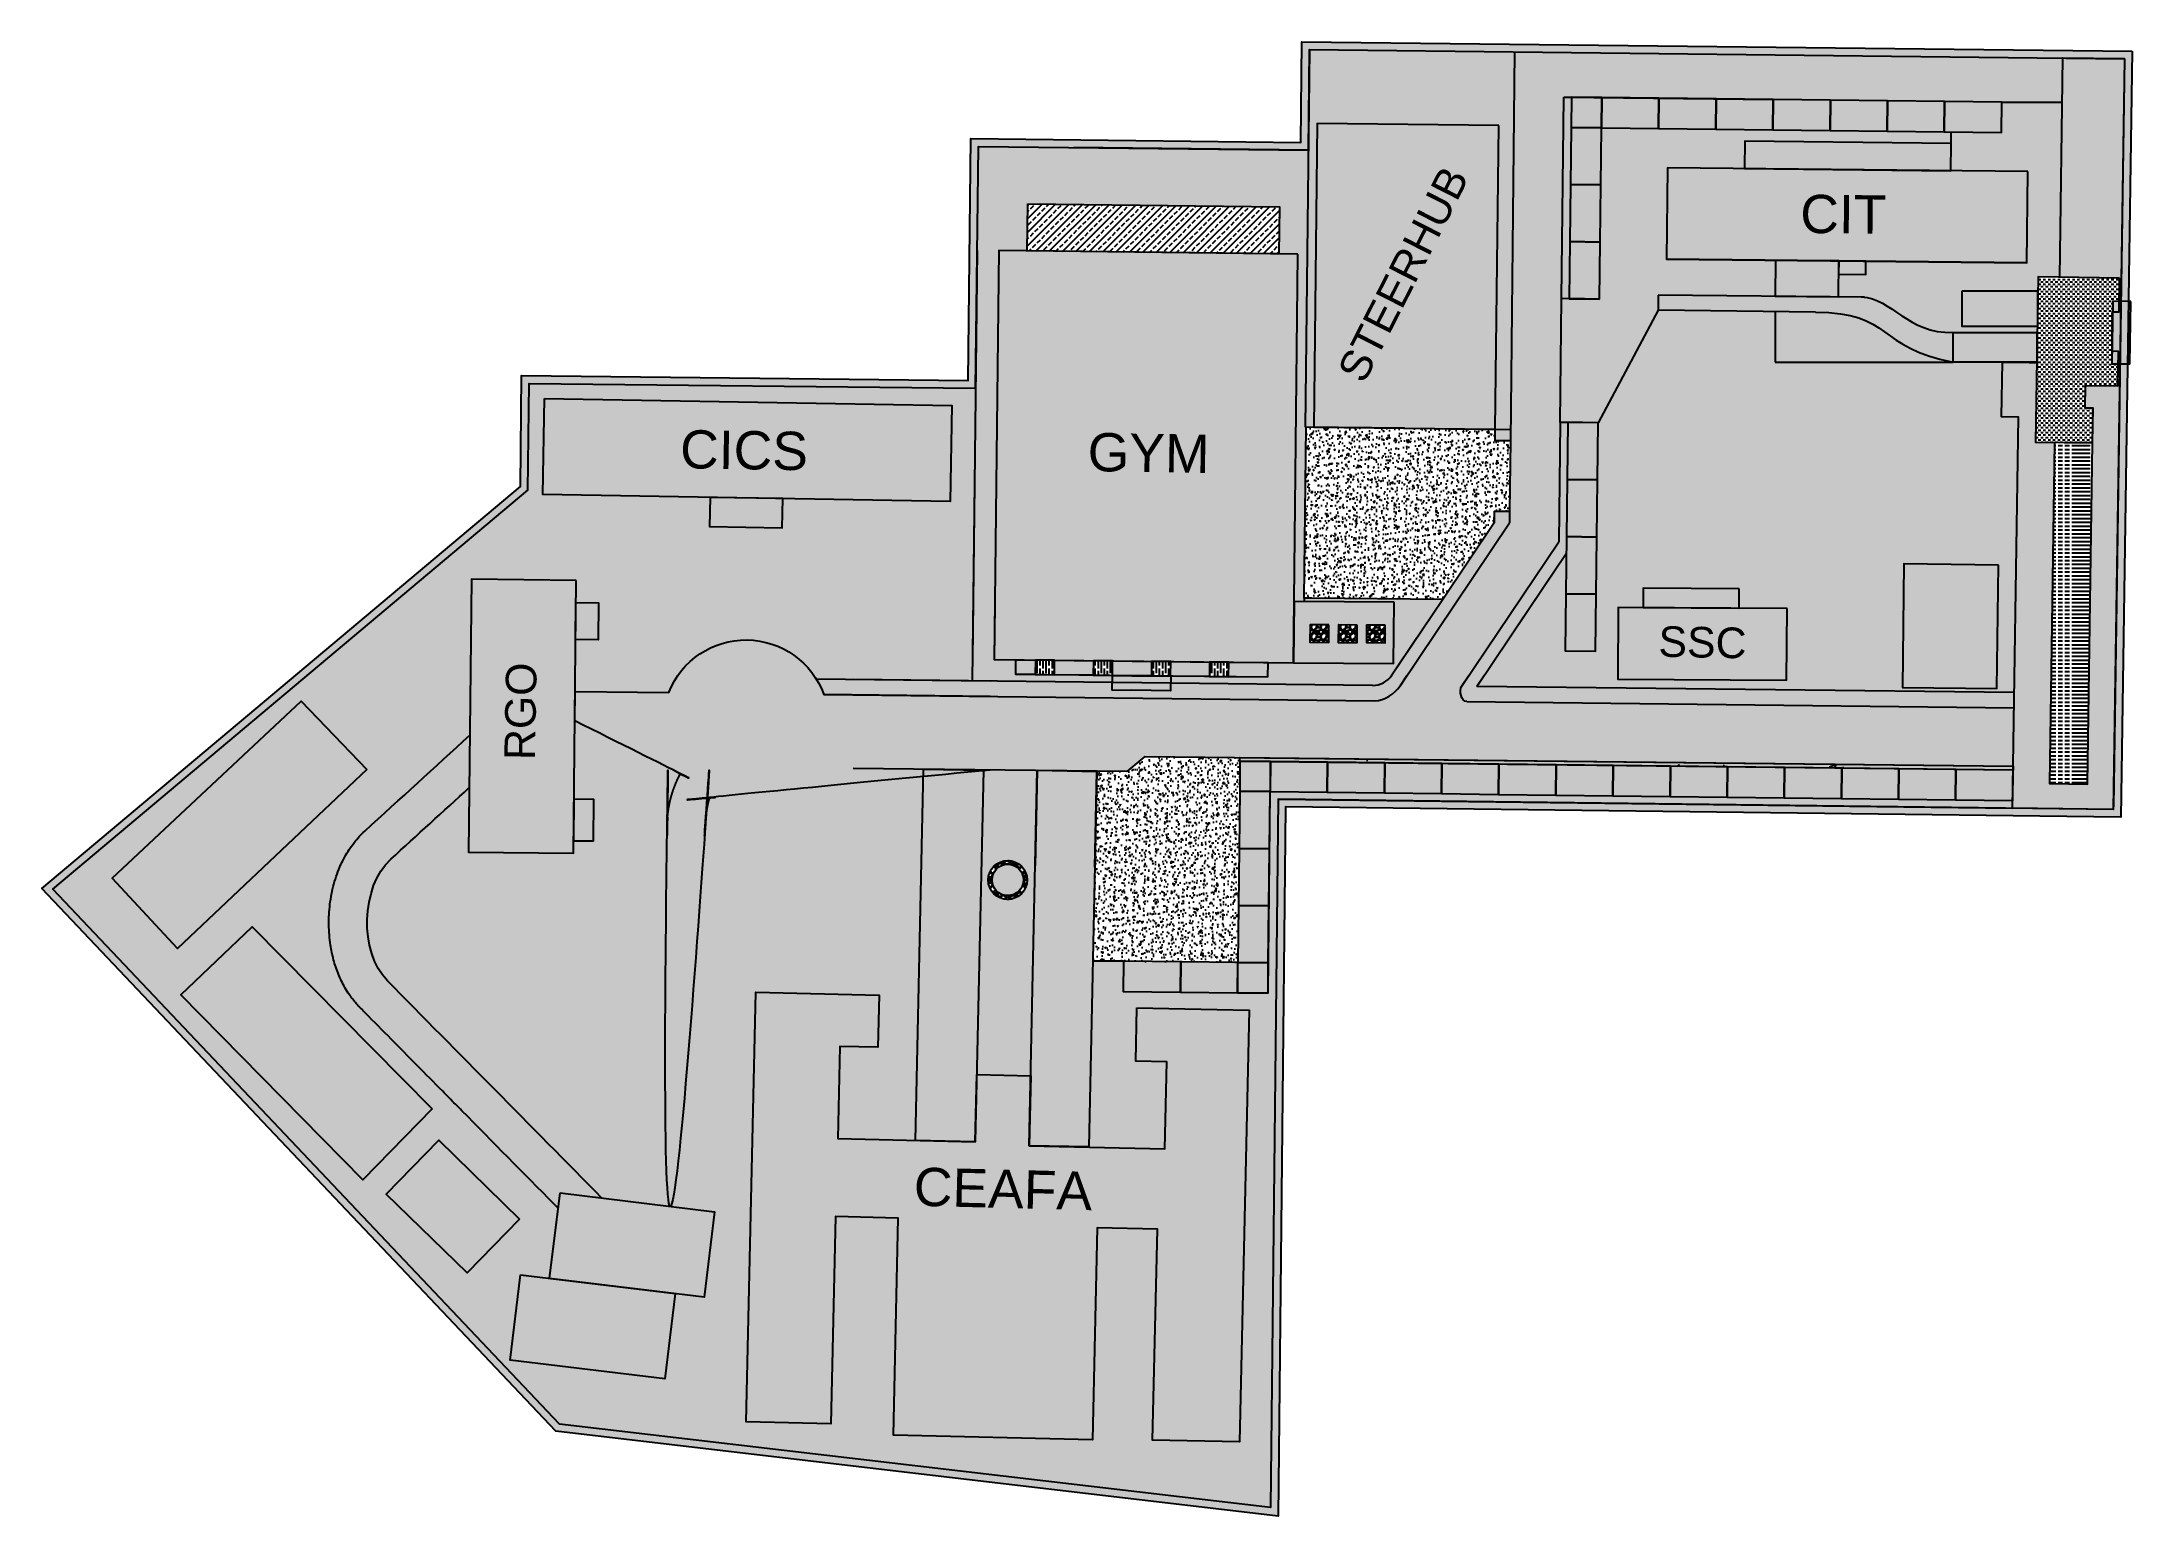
# Model space of a CAD drawing. Header units: millimetres. Extents: x 84646 to 111938, y 18169 to 37424.
import ezdxf

# ---------------------------------------------------------------- set-up
doc = ezdxf.new("R2010")
doc.units = ezdxf.units.MM
for name, color, linetype in [('color', 7, 'Continuous'), ('Layer1', 7, 'Continuous'), ('TEXT', 255, 'Continuous')]:
    doc.layers.add(name, color=color, linetype=linetype)
doc.styles.get("Standard").update_dxf_attribs({"font": 'arial.ttf'})
pattern_1 = [(49.99999999999999, (0, 0), (182.184668996004, -15.93908553890309), [19.05, -209.55]), (355, (0, 0), (-35.24342142496934, 191.0568452390351), [15.24, -167.64058417]), (100.4514447, (15.182007, -1.3282535), (146.9412470903533, 175.1177519121951), [16.1900088, -178.0902446]), (46.18420000000001, (0, 50.8), (271.0790408921299, -42.04232793272715), [28.575, -314.325]), (96.63555760999996, (22.5899, 47.2965), (237.404134051503, 247.4261245977215), [24.28502314, -267.13560816]), (351.1841511700001, (0, 50.8), (237.404134064977, 247.4261245855326), [22.85996707, -251.45973192]), (21, (25.4, 38.1), (151.6143912691325, -102.2651981870876), [19.05, -209.55]), (326.0000000000001, (25.4, 38.1), (61.80202834764707, 184.1879661223193), [15.24, -167.64]), (71.45144499999999, (38.0345326, 29.5779001), (213.4164192787161, 81.92276888590524), [16.1900088, -178.0899376]), (37.50000000000001, (0, 0), (3.088603250591817, 84.55503887315311), [0, -165.608, 0, -170.18, 0, -168.275]), (7.499999999999999, (0, 0), (66.81966251030575, 100.1805748181195), [0, -97.02799999999999, 0, -161.798, 0, -64.135]), (327.5, (-56.642, 0), (135.5905951668714, -5.728743992673444), [0, -63.5, 0, -198.12, 0, -262.89]), (317.5, (-82.042, 0), (148.129181386018, 25.42649103333303), [0, -82.55, 0, -131.572, 0, -186.69])]
pattern_2 = [(228.0127875, (91.44, 127), (-1016.00000007979, -1142.999999929089), [17.086072, -1691.52418197825]), (184.969741, (80.00999999999999, 114.3), (1523.999999397025, 127.0000072348962), [29.320236, -2902.702444676199]), (132.5104471, (50.8, 111.76), (1270.000000536375, -1396.999999512298), [20.674076, -2046.736139705]), (267.273689, (1.27, 80.00999999999999), (127.0000002659862, 2539.999999986657), [26.700226, -2643.3218712869]), (292.83365418, (0, 53.34), (-635.0000000531704, 1523.999999977773), [26.181685, -2591.9903872672]), (357.2736889999999, (10.16, 29.21), (-2539.999999986657, 127.0000002659864), [26.700226, -2643.3218712869]), (37.69424047, (36.83000000000001, 27.94), (-1650.999999926795, -1270.000000095021), [35.30968299999999, -3495.65576571235]), (72.25532837, (64.77000000000001, 49.53), (889.0000002389645, 2793.999999923943), [33.335976, -3300.26283009525]), (121.42956562, (74.92999999999999, 81.28), (-1016.000000144156, 1650.999999911301), [26.79065, -2652.277284935601]), (175.2363583, (60.96, 104.14), (1396.999999979976, -127.0000002194628), [30.585664, -1498.6968475]), (222.3974378, (30.48, 106.68), (-1523.999999951233, -1397.0000000532), [39.553896, -3915.83862560885]), (138.81407483, (127, 78.74), (-888.9999999466754, 762.0000000619591), [13.500227, -1336.5282912172]), (171.4692344, (116.84, 87.63), (1651.000000044483, -253.9999997118671), [25.684099, -2542.731949852]), (225, (91.44, 91.44), (-1.77635683940025e-14, -127.000000000012), [17.960467, -161.6446554214]), (203.19859051, (82.55000000000001, 106.68), (635.0000000173045, 253.9999999554667), [9.672065999999997, -957.5311184446997]), (291.80140949, (73.66000000000001, 102.87), (-127.0000000265748, 380.9999999911436), [13.678281, -670.2376495]), (30.96375653, (78.74, 90.17000000000002), (381.0000000093191, 253.9999999860563), [22.215983, -718.3149076454999]), (161.56505118, (97.78999999999999, 101.6), (254.0000000066291, -126.9999999866877), [16.064357, -385.5449058414]), (16.389540334, (0, 102.87), (1270.000000000007, 381.0000000000122), [22.5044, -2227.94133362695]), (70.34617594, (21.59, 109.22), (-508.0000000464657, -1396.99999998352), [18.879947, -1869.11078391]), (293.19859051, (97.78999999999999, 127), (-253.9999999556631, 635.0000000177643), [19.344005, -947.8591794446997]), (343.6104596700001, (105.41, 109.22), (-1270.000000026614, 380.9999999111429), [22.5044, -2227.941333626999]), (339.44395478, (0, 24.13), (-634.9999999999931, 254.0000000000105), [21.70175999999999, -1063.3867156553]), (294.7751406, (20.32, 16.51), (-635.0000007558465, 1396.999999656363), [18.183606, -1800.179669036]), (66.80140949, (99.06, 0), (253.9999999601149, 635.0000000159652), [19.344005, -947.8591794446999]), (17.35402464, (106.68, 17.78), (-1650.999999967151, -508.0000001066231), [21.289137, -2107.61879901]), (69.44395478, (36.83000000000001, 0), (-254.000000004423, -634.9999999982316), [10.85088, -1074.2375956553]), (101.309932474, (91.44, 0), (-127.00000000002, 508.0000000000184), [6.47573, -641.0997482263001]), (165.963756532, (90.17000000000002, 6.35), (380.9999999999757, -126.9999999999932), [26.181685, -497.45272945345]), (186.00900596, (64.77000000000001, 12.7), (1269.999999993268, 127.0000000664677), [24.26335, -2402.06824316685]), (303.69006753, (78.74, 78.74), (-127.0000000176484, 253.9999999911851), [18.316194, -439.588817984]), (353.15722659, (88.9, 63.5), (2159.000000013284, -253.9999998869697), [31.977838, -3165.80045325155]), (60.9453959, (120.65, 59.69), (-508.0000000139843, -888.9999999920127), [13.075412, -1294.4696159055]), (90, (127, 71.12), (-127, 127), [7.62, -119.38]), (120.25643716, (62.23, 16.51), (507.9999999378583, -889.0000000354898), [17.643348, -1746.69703866]), (48.01278749999999, (53.34, 31.75), (1016.000000083767, 1142.99999992551), [34.172144, -1674.43810997825]), (0, (76.2, 57.15), (127, 127), [33.02, -93.97999999999999]), (325.3048465, (109.22, 57.15), (1270.000000481077, -888.9999993127288), [20.080478, -1987.965836207]), (254.0546040999999, (125.73, 45.72), (-126.9999999911278, -508.0000000022374), [18.491454, -906.0825019386]), (207.64597536, (120.65, 27.94), (-2413.000000088668, -1269.999999831537), [30.10725499999999, -2980.6232211469]), (175.42607874, (93.97999999999999, 13.97), (-1650.999999999941, 126.9999999999739), [31.851473, -3153.292322812])]

msp = doc.modelspace()

# ---------------------------------------------------------------- texts
at = {"layer": 'TEXT', "attachment_point": 1}
for s, width, insert, char_height, rotation in [('STEERHUB', 2072.078004523268, (101549.5692588509, 33125.58952468225), 400.0000000000001, 63.000001688303996), ('CIT', 2072.078004523268, (107607.1985036223, 35427.32642870971), 500, 359.5617999248936), ('CICS', 2072.078004523267, (92984.71181644723, 32354.77312231046), 499.9999999999999, 359.09549330549726), ('GYM', 2072.078004523267, (98305.61010848658, 32317.86078024024), 499.9999999999999, 359.09549330549726), ('SSC', 2072.078004523268, (105758.2228011736, 29793.72850972996), 400, 358.86649705545454), ('RGO', 2072.078004523268, (90683.17282103846, 28048.81876477548), 400, 88.86649705545454), ('CEAFA', 2072.078004523267, (96038.3339803381, 22724.43236049094), 499.9999999999999, 358.525729970088)]:
    msp.add_mtext_dynamic_manual_height_columns(s, width=width, gutter_width=12.5, heights=[0], dxfattribs=dict(at, insert=insert, char_height=char_height, rotation=rotation))

# ---------------------------------------------------------------- hatches: boundary and pattern name
h = msp.add_hatch(color=8)
h.dxf.hatch_style = 1
edge = h.paths.add_edge_path()
edge.add_line((111025.8387793039, 36634.81333691268), (110234.9576981272, 36634.81333691268))
edge.add_line((110234.9576981272, 36634.81333691268), (110230.3096779677, 36239.7994835148))
edge.add_line((110230.3096779677, 36239.7994835148), (109575.3082630519, 36247.50670632455))
edge.add_line((109575.3082630519, 36247.50670632455), (109575.3082630519, 36098.11371313101))
edge.add_line((109575.3082630519, 36098.11371313101), (109571.5824873897, 35739.84517093436))
edge.add_line((109571.5824873897, 35739.84517093436), (110576.1299423129, 35729.39848634371))
edge.add_line((110576.1299423129, 35729.39848634371), (110563.7189826993, 34535.96742361652))
edge.add_line((110563.7189826993, 34535.96742361652), (108462.2623370372, 34557.82129886211))
edge.add_line((108462.2623370372, 34557.82129886211), (108460.4786025262, 34386.2983675752))
edge.add_line((108460.4786025262, 34386.2983675752), (108104.8421105222, 34389.99677151092))
edge.add_line((108104.8421105222, 34389.99677151092), (108101.7515093051, 34092.80625524622))
edge.add_line((108101.7515093051, 34092.80625524622), (108444.6408159314, 34089.2404143113))
edge.add_spline(control_points=[(108444.6408159314, 34089.2404143113), (108825.7329533292, 34042.44081854953), (109023.0002520354, 33611.37299558126), (109599.8589834687, 33628.73351624742)], knot_values=[46.5285386741624, 46.5285386741624, 46.5285386741624, 46.5285386741624, 1309.680628927461, 1309.680628927461, 1309.680628927461, 1309.680628927461], degree=3, periodic=0)
edge.add_line((109599.8589834687, 33628.73351624742), (110698.1365108382, 33628.73351624742))
edge.add_line((110698.1365108382, 33628.73351624742), (110699.2855821113, 33707.26221850116))
edge.add_line((110699.2855821113, 33707.26221850116), (109720.1929774126, 33707.26221850116))
edge.add_line((109720.1929774126, 33707.26221850116), (109720.1929774126, 34172.6844229573))
edge.add_line((109720.1929774126, 34172.6844229573), (110706.0958727395, 34172.6844229573))
edge.add_line((110706.0958727395, 34172.6844229573), (110708.7323422044, 34352.86343400652))
edge.add_line((110708.7323422044, 34352.86343400652), (110991.5566614058, 34348.72500702122))
edge.add_line((110991.5566614058, 34348.72500702122), (111025.8387793039, 36634.81333691268))
h = msp.add_hatch(color=8)
h.dxf.hatch_style = 1
edge = h.paths.add_edge_path()
edge.add_line((96827.96104760338, 32026.46898325644), (96837.81908380456, 32899.97413795813))
edge.add_line((96837.81908380456, 32899.97413795813), (91009.05706572495, 32963.67874298146))
edge.add_line((91009.05706572495, 32963.67874298146), (90993.3226728449, 31569.47882259401))
edge.add_line((90993.3226728449, 31569.47882259401), (84791.55814258233, 26359.55474863305))
edge.add_line((84791.55814258233, 26359.55474863305), (91406.05851883556, 19372.66119735257))
edge.add_line((91406.05851883556, 19372.66119735257), (100689.9650581189, 18281.19052110632))
edge.add_line((100689.9650581189, 18281.19052110632), (100786.7403587172, 27534.82659166126))
edge.add_line((100786.7403587172, 27534.82659166126), (110376.5764584555, 27417.33203654301))
edge.add_line((110376.5764584555, 27417.33203654301), (110378.0755187078, 27517.3132699226))
edge.add_line((110378.0755187078, 27517.3132699226), (109633.0732619898, 27526.07950806429))
edge.add_line((109633.0732619898, 27526.07950806429), (108887.2463922017, 27534.85544920283))
edge.add_line((108887.2463922017, 27534.85544920283), (108141.4195224137, 27543.63139034136))
edge.add_line((108141.4195224137, 27543.63139034136), (107395.5926526257, 27552.4073314799))
edge.add_line((107395.5926526257, 27552.4073314799), (106649.7657828376, 27561.18327261843))
edge.add_line((106649.7657828376, 27561.18327261843), (105903.9389130496, 27569.95921375696))
edge.add_line((105903.9389130496, 27569.95921375696), (105158.1120432615, 27578.7351548955))
edge.add_line((105158.1120432615, 27578.7351548955), (104412.2851734735, 27587.51109603403))
edge.add_line((104412.2851734735, 27587.51109603403), (103666.4583036854, 27596.28703717257))
edge.add_line((103666.4583036854, 27596.28703717257), (102920.6314338974, 27605.0629783111))
edge.add_line((102920.6314338974, 27605.0629783111), (102174.8045641094, 27613.83891944963))
edge.add_line((102174.8045641094, 27613.83891944963), (101428.9776943213, 27622.61486058817))
edge.add_line((101428.9776943213, 27622.61486058817), (100683.1508245333, 27631.3908017267))
edge.add_line((100683.1508245333, 27631.3908017267), (100656.8230011177, 25003.54435912427))
edge.add_line((100656.8230011177, 25003.54435912427), (100257.1611275602, 25003.54435912427))
edge.add_line((100257.1611275602, 25003.54435912427), (99511.33425777218, 25012.3203002628))
edge.add_line((99511.33425777218, 25012.3203002628), (98765.50738798414, 25021.09624140133))
edge.add_line((98765.50738798414, 25021.09624140133), (98770.1554081437, 25416.11009479922))
edge.add_line((98770.1554081437, 25416.11009479922), (98368.75581302616, 25416.11009479922))
edge.add_line((98368.75581302616, 25416.11009479922), (98316.26848824465, 22989.50893746959))
edge.add_line((98316.26848824465, 22989.50893746959), (99309.15224587427, 22967.13123903624))
edge.add_line((99309.15224587427, 22967.13123903624), (99334.75394970595, 24103.06199517905))
edge.add_line((99334.75394970595, 24103.06199517905), (98928.68511657369, 24112.21400901873))
edge.add_line((98928.68511657369, 24112.21400901873), (98944.38147355206, 24808.65104181722))
edge.add_line((98944.38147355206, 24808.65104181722), (100408.5680352209, 24775.651080769))
edge.add_line((100408.5680352209, 24775.651080769), (100281.513919112, 19138.34353547973))
edge.add_line((100281.513919112, 19138.34353547973), (99149.15036777247, 19163.86484134668))
edge.add_line((99149.15036777247, 19163.86484134668), (99211.17512300561, 21915.86242614651))
edge.add_line((99211.17512300561, 21915.86242614651), (98425.76902184563, 21933.56397554181))
edge.add_line((98425.76902184563, 21933.56397554181), (98363.43686894645, 19167.9273585315))
edge.add_line((98363.43686894645, 19167.9273585315), (95764.61329832248, 19226.49986482744))
edge.add_line((95764.61329832248, 19226.49986482744), (95828.53510377908, 22062.6683200082))
edge.add_line((95828.53510377908, 22062.6683200082), (95008.30165808059, 22081.15481105183))
edge.add_line((95008.30165808059, 22081.15481105183), (94947.2979133088, 19374.45878871946))
edge.add_line((94947.2979133088, 19374.45878871946), (93842.74829023209, 19399.35322190959))
edge.add_line((93842.74829023209, 19399.35322190959), (93969.21992293108, 25010.81636150608))
edge.add_line((93969.21992293108, 25010.81636150608), (95577.29066203604, 24974.57352664987))
edge.add_line((95577.29066203604, 24974.57352664987), (95561.93591817212, 24293.29364299909))
edge.add_line((95561.93591817212, 24293.29364299909), (95065.09723968545, 24304.49143532046))
edge.add_line((95065.09723968545, 24304.49143532046), (95037.95483506526, 23100.2007987894))
edge.add_line((95037.95483506526, 23100.2007987894), (96053.6836817478, 23077.30821579924))
edge.add_line((96053.6836817478, 23077.30821579924), (96158.96212385927, 27923.06804821463))
edge.add_line((96158.96212385927, 27923.06804821463), (95240.4313807344, 27933.44827252506))
edge.add_spline(control_points=[(96158.96212385924, 27923.06804821461), (95687.75736206576, 27928.39308622795), (95216.55260027228, 27933.71812424129), (94745.34783847882, 27939.04316225463)], knot_values=[0.3803419505923581, 0.3803419505923581, 0.3803419505923581, 0.3803419505923581, 1, 1, 1, 1], weights=[1, 1, 1, 1], degree=3, periodic=0)
edge.add_spline(control_points=[(94745.34783847882, 27939.04316225463), (94431.93153033857, 27458.93509838095), (93879.18678705962, 27306.59736837844), (93364.06561203426, 27558.35858510039)], knot_values=[1, 1, 1, 1, 2.447053182701886, 2.447053182701886, 2.447053182701886, 2.447053182701886], weights=[1, 0.8329837857589584, 0.8329837857589584, 1], degree=3, periodic=0)
edge.add_spline(control_points=[(93364.06561203426, 27558.35858510039), (93330.94366536563, 27456.71677259236), (93313.33911933217, 27337.72495734403), (93311.31276325443, 27212.36957964986)], knot_values=[2.447053182701886, 2.447053182701886, 2.447053182701886, 2.447053182701886, 273.2425657028861, 273.2425657028861, 273.2425657028861, 273.2425657028861], weights=[1, 1, 1, 1], degree=3, periodic=0)
edge.add_spline(control_points=[(93311.31276325443, 27212.36957964986), (93273.58960177717, 25532.39361665744), (93235.86644029994, 23852.41765366503), (93198.14327882271, 22172.44169067261)], knot_values=[273.2425657028861, 273.2425657028861, 273.2425657028861, 273.2425657028861, 274.2425657028861, 274.2425657028861, 274.2425657028861, 274.2425657028861], weights=[1, 1, 1, 1], degree=3, periodic=0)
edge.add_line((93198.14327882271, 22172.44169067262), (93428.44392395798, 22144.3888981162))
edge.add_line((93428.44392395798, 22144.3888981162), (93292.64529918619, 21029.54406295313))
edge.add_line((93292.64529918619, 21029.54406295313), (92914.49232218167, 21075.60666521926))
edge.add_line((92914.49232218167, 21075.60666521926), (92778.69369740988, 19960.76183005619))
edge.add_line((92778.69369740988, 19960.76183005619), (90761.87782005245, 20206.42904214224))
edge.add_line((90761.87782005245, 20206.42904214224), (90897.67644482425, 21321.27387730531))
edge.add_line((90897.67644482425, 21321.27387730531), (91275.82942182876, 21275.21127503918))
edge.add_line((91275.82942182876, 21275.21127503918), (91387.40169009264, 22191.16876157806))
edge.add_spline(control_points=[(91387.40169009262, 22191.16876157807), (91370.33543041645, 22208.45358064993), (91353.26917074028, 22225.73839972179), (90934.61317456777, 22649.75592227807), (90533.02343807144, 23056.48862576249), (90103.46238686168, 23491.55085916133), (90075.49107214823, 23519.88038907576), (89991.57712800798, 23604.86897881905), (89935.63449858114, 23661.52803864791), (89767.80661030064, 23831.5052181345), (89655.92135144699, 23944.82333779222), (89320.26557488598, 24284.77769676538), (89096.49505717865, 24511.41393608083), (88869.95881504357, 24740.85131912918), (88867.19309061584, 24743.6524628621), (88858.89591733261, 24752.05589406082), (88853.36446847714, 24757.65818152664), (88836.77012191071, 24774.46504392409), (88825.70722419977, 24785.66961885573), (88812.10608375426, 24799.44494257823), (88809.56784101971, 24802.0156913691), (88806.2250407638, 24805.4013012633), (88805.42048324244, 24806.21616236664), (88804.36083046714, 24807.28938560641), (88804.10573521319, 24807.54774774282), (88803.34044945134, 24808.32283415208), (88802.83025894343, 24808.83955842491), (88802.2654217853, 24809.4116291814), (88802.21077513504, 24809.46697566507), (88802.14508320639, 24809.53350887872), (88802.13403792799, 24809.54469560871), (88802.11759926428, 24809.56134479449), (88802.10820496269, 24809.57085940441), (88802.10820077047, 24809.57086365032), (88802.10819867435, 24809.57086577326), (88802.10819238602, 24809.57087214213), (88802.1081881938, 24809.57087638803), (88802.10817561713, 24809.57088912576), (88802.10816723268, 24809.57089761758), (88802.10814207936, 24809.57092309303), (88802.1081253105, 24809.57094007667), (88802.10807500385, 24809.57099102758), (88802.10804146607, 24809.57102499485), (88802.1079408528, 24809.57112689668), (88802.1078737773, 24809.57119483123), (88802.10767255082, 24809.57139863493), (88802.10753839987, 24809.57153450408), (88802.10713594714, 24809.57194211161), (88802.10686764549, 24809.57221385006), (88802.106062741, 24809.57302906572), (88802.10552613866, 24809.57357254323), (88802.1039163336, 24809.57520297693), (88802.10284313282, 24809.57628993432), (88802.09962353828, 24809.57955081126), (88802.09747715232, 24809.58172473559), (88802.09103802557, 24809.58824652763), (88802.08674531594, 24809.59259441443), (88802.07386731179, 24809.60563815112), (88802.0652821419, 24809.61433407733), (88802.03952713094, 24809.64042216115), (88802.02235778853, 24809.65781462394), (88801.97085175599, 24809.70999323293), (88801.93651706055, 24809.7447805997), (88801.83352095261, 24809.84914758071), (88801.76486751859, 24809.91873207566), (88801.55893912847, 24810.12750507046), (88801.42169608429, 24810.26671308025), (88801.01009458369, 24810.68441504642), (88800.73586375933, 24810.96298693953), (88799.91368168814, 24811.79901354278), (88799.36624084381, 24812.35677917633), (88797.72595888765, 24814.03131320453), (88796.63515836242, 24815.14931871865), (88793.37091050767, 24818.50823150345), (88791.20561705052, 24820.75403488554), (88784.74227753954, 24827.51061634126), (88780.47677460898, 24832.0405635764), (88767.8097555276, 24845.70385423641), (88759.53776024548, 24854.91061110642), (88735.2331587354, 24882.79998778215), (88719.71228233441, 24901.75113663383), (88689.98899853442, 24940.25252316038), (88675.78641339218, 24959.80279087734), (88642.58250432709, 25008.24762586626), (88624.27132030048, 25037.41399731288), (88590.1128472034, 25096.54983673421), (88574.26500128736, 25126.51980159952), (88544.85545877165, 25187.08249016443), (88531.29347004002, 25217.67568957985), (88506.29399950527, 25279.34867507956), (88494.85640416178, 25310.42885511774), (88473.96593422958, 25372.97056660232), (88464.51305113905, 25404.4323960754), (88447.47563713993, 25467.65270202284), (88439.89115012555, 25499.41138970693), (88426.49685954853, 25563.15364777752), (88420.68711863259, 25595.13736012599), (88408.88159041242, 25671.47406900219), (88403.65604892922, 25715.89994116253), (88396.31487319287, 25804.90182629994), (88394.19945958714, 25849.47807623087), (88393.00765767724, 25938.63078248061), (88393.93136382432, 25983.20737002476), (88398.80316274326, 26072.21131580982), (88402.75121445674, 26116.63879398033), (88413.71248941259, 26205.19217648605), (88420.72554427368, 26249.31827987342), (88437.91622532571, 26337.10923838472), (88448.09358838304, 26380.77447782546), (88471.77753738509, 26467.4683963385), (88485.28385073747, 26510.497781234), (88515.86405369334, 26595.7132559556), (88532.93785509051, 26637.90053382647), (88567.36747408846, 26713.27590301747), (88584.05755096347, 26746.65419048823), (88620.19833626269, 26812.4901590384), (88639.64952782891, 26844.94862319159), (88681.54279043965, 26908.68845035696), (88703.98584331779, 26939.97063298807), (88747.9877447114, 26995.79889089293), (88769.04362395522, 27020.58234772463), (88813.48655570291, 27068.84276835296), (88836.87444205383, 27092.31973672261), (88862.98017168336, 27116.38242876395), (88864.49922038654, 27117.77531554296), (88866.02282961296, 27119.16508026174)], knot_values=[0.1757339267428408, 0.1757339267428408, 0.1757339267428408, 0.1757339267428408, 0.1920575730765105, 0.1920575730765105, 0.5761727192295316, 0.5761727192295316, 0.6029269030714139, 0.6029269030714139, 0.6564352707551787, 0.6564352707551787, 0.7634520061227082, 0.7634520061227082, 0.9774854768577673, 0.9774854768577673, 0.9801308548299449, 0.9801308548299449, 0.9854216107743, 0.9854216107743, 0.9960031226630104, 0.9960031226630104, 0.9984309174753421, 0.9984309174753421, 0.999200465852259, 0.999200465852259, 0.9994444610091288, 0.9994444610091288, 0.9999324513228683, 0.9999324513228683, 0.9999847201040047, 0.9999847201040047, 0.9999952847632699, 0.9999952847632699, 1.000000443463292, 1.000000443463292, 1.000005602163313, 1.000005602163313, 1.000015919563357, 1.000015919563357, 1.000036554363444, 1.000036554363444, 1.000077823963617, 1.000077823963617, 1.000160363163965, 1.000160363163965, 1.00032544156466, 1.00032544156466, 1.000655598366049, 1.000655598366049, 1.001315911968829, 1.001315911968829, 1.002636539174388, 1.002636539174388, 1.005277793585507, 1.005277793585507, 1.010560302407744, 1.010560302407744, 1.021125320052217, 1.021125320052217, 1.042255355341164, 1.042255355341164, 1.084515425919059, 1.084515425919059, 1.169035567074848, 1.169035567074848, 1.338075849386425, 1.338075849386425, 1.676156414009581, 1.676156414009581, 2.352317543255891, 2.352317543255891, 3.704639801748512, 3.704639801748512, 6.409284318733755, 6.409284318733755, 11.81857335270424, 11.81857335270424, 22.63715142064521, 22.63715142064521, 44.27430755652715, 44.27430755652715, 87.54861982829104, 87.54861982829104, 130.8229321000549, 130.8229321000549, 193.4273787835816, 193.4273787835816, 256.0318254671082, 256.0318254671082, 318.6362721506349, 318.6362721506349, 381.2407188341615, 381.2407188341615, 443.8451655176881, 443.8451655176881, 506.4496122012148, 506.4496122012148, 569.0540588847415, 569.0540588847415, 655.4952164894678, 655.4952164894678, 741.9363740941941, 741.9363740941941, 828.3775316989204, 828.3775316989204, 914.8186893036467, 914.8186893036467, 1001.259846908373, 1001.259846908373, 1087.701004513099, 1087.701004513099, 1174.142162117826, 1174.142162117826, 1260.583319722552, 1260.583319722552, 1330.642695002144, 1330.642695002144, 1400.702070281736, 1400.702070281736, 1470.761445561329, 1470.761445561329, 1528.856841038757, 1528.856841038757, 1586.952236516185, 1586.952236516185, 1590.530140391074, 1590.530140391074, 1590.530140391074, 1590.530140391074], degree=3, periodic=0)
edge.add_spline(control_points=[(88866.02282961296, 27119.16508026175), (89322.23876711664, 27535.30381393022), (89778.4547046203, 27951.4425475987), (90234.67064212397, 28367.58128126718)], knot_values=[1590.530140391074, 1590.530140391074, 1590.530140391074, 1590.530140391074, 1591.152563881257, 1591.152563881257, 1591.152563881257, 1591.152563881257], degree=3, periodic=0)
edge.add_line((90234.67064212389, 28367.58128126711), (90255.94372208726, 30404.3578760394))
edge.add_line((90255.94372208726, 30404.3578760394), (91623.29328576491, 30390.07661579679))
edge.add_line((91623.29328576491, 30390.07661579679), (91620.27250888693, 30100.85438499122))
edge.add_line((91620.27250888693, 30100.85438499122), (91913.12883643698, 30097.79565184899))
edge.add_line((91913.12883643698, 30097.79565184899), (91908.0738442763, 29613.8088602158))
edge.add_line((91908.0738442763, 29613.8088602158), (91615.21751672625, 29616.86759335803))
edge.add_line((91615.21751672625, 29616.86759335803), (91608.16270833577, 28941.40975485746))
edge.add_line((91608.16270833577, 28941.40975485746), (92832.57345989019, 28927.57281108137))
edge.add_arc((93839.22327090343, 28530.56460930826), 1082.108753447683, 31.84171729891449, 158.476437230751, ccw=False)
edge.add_line((94758.48416761376, 29101.45755730062), (96794.69082437885, 29078.44658897123))
edge.add_line((96794.69082437885, 29078.44658897123), (96827.96104760338, 32026.46898325644))
h.paths.add_polyline_path([(93364.24197470096, 31094.61239269652), (93371.83408715336, 31474.50790264042), (91186.81008487119, 31511.04775350983), (91209.05706572495, 32763.67874298146), (96529.08403211324, 32674.71267589477), (96506.83705125947, 31422.08168642314), (94321.81304897732, 31458.62153729255), (94314.2045671059, 31077.80103734069)], flags=16)
h.paths.add_polyline_path([(88891.44208646442, 27922.0607855777), (86419.42939455979, 25581.97262771013), (85564.23200263138, 26502.8097216241), (88031.32457149195, 28814.90713452462)], flags=16)
h.paths.add_polyline_path([(89741.0999748939, 23486.98952465384), (88835.46452025905, 22563.71040345858), (86462.02068190783, 24977.82667610999), (87392.39016184077, 25865.7781368777)], flags=16)
h.paths.add_polyline_path([(89830.85591812053, 23078.89885655565), (90883.5181896143, 22047.2750751258), (90200.35837383059, 21346.88330549582), (89140.2525312351, 22375.86420804472)], flags=16)
h = msp.add_hatch(color=8)
h.dxf.hatch_style = 1
h.paths.add_polyline_path([(102935.7607759056, 30140.27295995339), (101226.2407239451, 30159.62078445544), (101128.770486098, 30159.62078445547), (101128.770486098, 30115.2207894688), (102300.5954547034, 30107.37535056592), (102295.212238094, 29303.31738613442), (100986.0303841699, 29312.08243767617), (100651.8144080164, 29315.85426795581), (100649.6649018755, 29125.38989393626), (99386.52098157721, 29139.6452402574), (99385.49989225666, 29049.16811411193), (102019.9997145994, 29019.3958943943, 0.2529227864140912), (102272.4738012786, 29152.17283879343), (102599.2254930599, 29638.93558039534)])
h = msp.add_hatch(color=8)
h.dxf.hatch_style = 1
edge = h.paths.add_edge_path()
edge.add_spline(control_points=[(92811.31276325443, 27212.36957964987), (92815.63207553729, 27444.07376289606), (92879.40088791164, 27673.39923118933), (92984.95521396952, 27866.3466923635)], knot_values=[276.2425657028861, 276.2425657028861, 276.2425657028861, 276.2425657028861, 853.4611484688729, 853.4611484688729, 853.4611484688729, 853.4611484688729], weights=[1, 1, 1, 1], degree=3, periodic=0)
edge.add_spline(control_points=[(92984.95521396952, 27866.3466923635), (92833.25643991315, 28061.45045823071), (92754.39088707803, 28295.66877963575), (92757.18360908002, 28542.79263159992)], knot_values=[853.4611484688729, 853.4611484688729, 853.4611484688729, 853.4611484688729, 854.1333368327788, 854.1333368327788, 854.1333368327788, 854.1333368327788], weights=[1, 0.9627000073813247, 0.9627000073813247, 1], degree=3, periodic=0)
edge.add_spline(control_points=[(92757.18360908002, 28542.79263159992), (92372.83422436821, 28547.13612566014), (91988.4848396564, 28551.47961972035), (91604.1354549446, 28555.82311378056)], knot_values=[854.1333368327788, 854.1333368327788, 854.1333368327788, 854.1333368327788, 855.1333368327788, 855.1333368327788, 855.1333368327788, 855.1333368327788], weights=[1, 1, 1, 1], degree=3, periodic=0)
edge.add_line((91604.13545494457, 28555.82311378056), (91593.4476289381, 27532.524470779))
edge.add_line((91593.4476289381, 27532.524470779), (91854.75092408044, 27529.79529276973))
edge.add_line((91854.75092408044, 27529.79529276973), (91849.08471292953, 26987.28775399059))
edge.add_line((91849.08471292953, 26987.28775399059), (91587.78141778719, 26990.01693199986))
edge.add_line((91587.78141778719, 26990.01693199986), (91586.07093171956, 26826.2476050267))
edge.add_line((91586.07093171956, 26826.2476050267), (90218.72136804191, 26840.52886526931))
edge.add_line((90218.72136804191, 26840.52886526931), (90227.53423206854, 27684.31054677782))
edge.add_spline(control_points=[(90227.5342320686, 27684.31054677787), (89886.01551310669, 27372.79322449725), (89544.49679414478, 27061.27590221662), (89202.97807518288, 26749.758579936)], knot_values=[1590.530140391074, 1590.530140391074, 1590.530140391074, 1590.530140391074, 1590.996080432937, 1590.996080432937, 1590.996080432937, 1590.996080432937], weights=[1, 1, 1, 1], degree=3, periodic=0)
edge.add_spline(control_points=[(89202.97807518288, 26749.758579936), (88811.52289763345, 26392.69156740516), (88785.63932548933, 25537.8996215874), (89157.9038826866, 25160.86765089698)], knot_values=[1, 1, 1, 1, 1590.530140391074, 1590.530140391074, 1590.530140391074, 1590.530140391074], weights=[1, 1, 1, 1], degree=3, periodic=0)
edge.add_spline(control_points=[(89157.9038826866, 25160.86765089698), (90091.79645401512, 24215.01516568557), (91025.68902534363, 23269.16268047415), (91959.58159667216, 22323.31019526274)], knot_values=[0.1067443987569565, 0.1067443987569565, 0.1067443987569565, 0.1067443987569565, 1, 1, 1, 1], weights=[1, 1, 1, 1], degree=3, periodic=0)
edge.add_line((91959.58159667214, 22323.31019526275), (92699.5071385723, 22233.18027955222))
edge.add_spline(control_points=[(92699.5071385723, 22233.18027955223), (92736.77568013301, 23892.91004625144), (92774.04422169372, 25552.63981295065), (92811.31276325443, 27212.36957964987)], knot_values=[275.2425657028861, 275.2425657028861, 275.2425657028861, 275.2425657028861, 276.2425657028861, 276.2425657028861, 276.2425657028861, 276.2425657028861], weights=[1, 1, 1, 1], degree=3, periodic=0)
at = {"layer": 'color', "true_color": 0xc7c8ca}
h = msp.add_hatch(color=9, dxfattribs=at)
h.dxf.hatch_style = 1
h.paths.add_polyline_path([(88891.4420864644, 27922.06078557769), (88031.32457149195, 28814.90713452462), (85564.23200263138, 26502.8097216241), (86419.42939455979, 25581.97262771013)], flags=0)
h.paths.add_polyline_path([(87392.39016184077, 25865.7781368777), (86462.02068190783, 24977.82667610999), (88835.46452025905, 22563.71040345858), (89741.0999748939, 23486.98952465384)], flags=0)
h.paths.add_polyline_path([(90200.35837383059, 21346.88330549582), (90883.5181896143, 22047.2750751258), (89830.85591812053, 23078.89885655565), (89140.2525312351, 22375.86420804472)], flags=0)
h.paths.add_polyline_path([(101083.3589722204, 36111.10364533684), (96774.60104722297, 36159.73059547908), (96738.95353840964, 33001.06064688927), (90910.19152033002, 33064.7652519126), (90893.84714220432, 31616.51549386116), (84645.98533043163, 26367.86641905378), (91358.36862691514, 19277.57918643152), (100788.7960015195, 18168.88265870398), (100885.686959423, 27433.57785906978), (111788.440500297, 27296.84863061111), (111938.1915404632, 37301.51001724994), (101098.1779940662, 37424.19397141299)])
h.paths.add_polyline_path([(101197.0431013494, 37323.06864209616), (111836.7006233457, 37202.65225606932), (111689.9447179265, 27398.09170958097), (100786.7403587172, 27534.82659166126), (100689.9650581189, 18281.19052110632), (91406.05851883556, 19372.66119735257), (84791.55814258233, 26359.55474863305), (90993.3226728449, 31569.47882259401), (91009.05706572495, 32963.67874298146), (96837.81908380456, 32899.97413795813), (96873.46619071142, 36058.60847424437), (101182.2241157089, 36009.98152410213)], flags=16)
h.paths.add_polyline_path([(101296.4006626216, 36358.7581602905), (103667.5585650437, 36331.92212118696), (103622.6562042907, 32364.47420065251), (103823.178006252, 32362.20475629663), (103823.178006252, 32212.20475629663), (103622.6562042907, 32214.47420065251), (103622.6562042907, 32364.47420065251), (101251.4983018686, 32391.31023975607), (101154.0405474041, 32392.41323678004), (101128.770486098, 30159.62078445547), (101226.2407239451, 30159.62078445544), (102935.7607759056, 30140.27295995339), (103608.8313415972, 31142.94771906949), (103608.8313415972, 31292.94771906949), (103610.5289956679, 31292.94771906949), (103608.8313415972, 31142.94771906949), (102935.7607759056, 30140.27295995339), (102272.4738012786, 29152.17283879344, -0.2529227864140953), (102019.9997145994, 29019.3958943943), (99385.49989225666, 29049.16811411193), (99386.52098157721, 29139.6452402574), (100141.6812399679, 29131.12279808883), (100143.8307461088, 29321.58717210839), (97082.13674548783, 29356.14024844977), (97090.20705495539, 30071.23773603145), (97142.40930872355, 34696.7977180631), (97510.67544269594, 34692.64161107183), (97517.60984071999, 35307.08776395172), (100804.401988122, 35269.99431830875), (100797.4675900979, 34655.54816542886), (101046.3029474056, 34652.73990728949), (100995.1043877817, 30116.11569206588), (102300.5954547034, 30107.37535056592), (102295.212238094, 29303.31738613442), (100986.0303841699, 29312.08243767617), (100651.8144080164, 29315.85426795581), (100649.6649018755, 29125.38989393626), (100141.6812399679, 29131.12279808884), (99386.52098157721, 29139.6452402574), (99385.49989225666, 29049.16811411193), (102019.9997145994, 29019.3958943943, 0.2529227864140902), (102272.4738012786, 29152.17283879343), (102599.2254930599, 29638.93558039534), (102935.7607759056, 30140.27295995339), (101226.2407239451, 30159.62078445544), (101128.770486098, 30159.62078445547), (101154.0405474041, 32392.41323678004), (101251.4983018686, 32391.31023975607)], flags=0)
h.paths.add_polyline_path([(104519.1557562131, 36700.892945042), (104619.1557562132, 36700.892945042), (105014.169609611, 36696.24492488243), (105759.996479399, 36687.46898374389), (106505.823349187, 36678.69304260536), (107251.6502189751, 36669.91710146682), (107997.4770887631, 36661.14116032828), (108743.3039585512, 36652.36521918975), (109489.1308283392, 36643.58927805121), (110234.9576981272, 36634.81333691268), (110230.3096779677, 36239.7994835148), (109484.4828081796, 36248.57542465333), (108738.6559383916, 36257.35136579187), (107992.8290686035, 36266.1273069304), (107247.0021988155, 36274.90324806893), (106501.1753290275, 36283.67918920748), (105755.3484592394, 36292.45513034601), (105009.5215894514, 36301.23107148454), (105000.7456483129, 35555.4042016965), (104991.9697071743, 34809.57733190847), (104983.1937660358, 34063.75046212043), (104588.1799126379, 34068.39848228), (104488.1937563075, 34069.57499208162)], flags=0)
edge = h.paths.add_edge_path(flags=0)
edge.add_line((105872.2672808237, 35778.31580661712), (106876.8147357469, 35767.86912202647))
edge.add_line((106876.8147357469, 35767.86912202647), (106880.5405114091, 36126.13766422314))
edge.add_line((106880.5405114091, 36126.13766422314), (109575.3082630519, 36098.11371313103))
edge.add_line((109575.3082630519, 36098.11371313103), (109571.5824873897, 35739.84517093436))
edge.add_line((109571.5824873897, 35739.84517093436), (110576.1299423129, 35729.39848634371))
edge.add_line((110576.1299423129, 35729.39848634371), (110563.7189826993, 34535.96742361652))
edge.add_line((110563.7189826993, 34535.96742361652), (108462.2623370372, 34557.82129886211))
edge.add_line((108462.2623370372, 34557.82129886211), (108460.4786025262, 34386.2983675752))
edge.add_line((108460.4786025262, 34386.2983675752), (108104.8421105222, 34389.99677151092))
edge.add_line((108104.8421105222, 34389.99677151092), (108101.7515093051, 34092.80625524622))
edge.add_line((108101.7515093051, 34092.80625524622), (108444.6408159314, 34089.2404143113))
edge.add_spline(control_points=[(108444.6408159314, 34089.2404143113), (108825.7329533292, 34042.44081854953), (109023.0002520354, 33611.37299558126), (109599.8589834687, 33628.73351624742)], knot_values=[46.5285386741624, 46.5285386741624, 46.5285386741624, 46.5285386741624, 1309.680628927461, 1309.680628927461, 1309.680628927461, 1309.680628927461], degree=3, periodic=0)
edge.add_line((109599.8589834686, 33628.73351624742), (110698.1365108382, 33628.73351624742))
edge.add_line((110698.1365108382, 33628.73351624742), (110699.2855821113, 33707.26221850116))
edge.add_line((110699.2855821113, 33707.26221850116), (109720.1929774126, 33707.26221850116))
edge.add_line((109720.1929774126, 33707.26221850116), (109720.1929774126, 34172.6844229573))
edge.add_line((109720.1929774126, 34172.6844229573), (110706.0958727395, 34172.6844229573))
edge.add_line((110706.0958727395, 34172.6844229573), (110708.7323422044, 34352.86343400652))
edge.add_line((110708.7323422044, 34352.86343400652), (111774.2324831708, 34337.27250268678))
edge.add_line((111774.2324831708, 34337.27250268678), (111767.8026015868, 33897.84784012833))
edge.add_line((111767.8026015868, 33897.84784012833), (111682.9503576615, 33899.08944062794))
edge.add_line((111682.9503576615, 33899.08944062794), (111675.3965923382, 33382.85741755628))
edge.add_line((111675.3965923382, 33382.85741755628), (111757.3903837428, 33381.65764336454))
edge.add_line((111757.3903837428, 33381.65764336454), (111750.7868428121, 32930.36492401175))
edge.add_line((111750.7868428121, 32930.36492401175), (111328.8570062368, 32936.53881254623))
edge.add_line((111328.8570062368, 32936.53881254623), (111324.5211564604, 32640.22241853307))
edge.add_line((111324.5211564604, 32640.22241853307), (111428.1952590664, 32638.70540717735))
edge.add_line((111428.1952590664, 32638.70540717735), (111421.5515561103, 32184.66797406458))
edge.add_line((111421.5515561103, 32184.66797406458), (111356.3707949765, 27730.14830797781))
edge.add_line((111356.3707949765, 27730.14830797781), (110860.5260875308, 27737.40375589547))
edge.add_line((110860.5260875308, 27737.40375589547), (110925.7068486647, 32191.92342198224))
edge.add_line((110925.7068486647, 32191.92342198224), (110677.165601634, 32195.56020189769))
edge.add_line((110677.165601634, 32195.56020189769), (110692.4444372968, 33239.73140749744))
edge.add_line((110692.4444372968, 33239.73140749744), (109599.8589834687, 33239.73140749744))
edge.add_line((109599.8589834687, 33239.73140749744), (107277.422844031, 33239.73140749744))
edge.add_line((107277.422844031, 33239.73140749744), (107277.422844031, 33899.05616060695))
edge.add_line((107277.422844031, 33899.05616060695), (105749.8201785605, 33917.26491538293))
edge.add_line((105749.8201785605, 33917.26491538293), (105749.8201785605, 34117.26491538293))
edge.add_line((105749.8201785605, 34117.26491538293), (107277.422844031, 34101.37877367026))
edge.add_line((107277.422844031, 34101.37877367026), (107282.297179759, 34570.09222122186))
edge.add_line((107282.297179759, 34570.09222122186), (105859.8563212101, 34584.88474388994))
edge.add_line((105859.8563212101, 34584.88474388994), (105872.2672808237, 35778.31580661712))
h.paths.add_polyline_path([(104964.1869185555, 32448.44592247225), (104955.410977417, 31702.61905268421), (104946.6350362784, 30956.79218289617), (104937.8590951399, 30210.96531310814), (104929.0831540014, 29465.1384433201), (104534.0693006035, 29469.78646347967), (104542.845241742, 30215.61333326771), (104551.6211828806, 30961.44020305575), (104560.3971240191, 31707.26707284378), (104569.1730651576, 32453.09394263182)], flags=0)
h.paths.add_polyline_path([(96529.08403211324, 32674.71267589477), (96506.83705125947, 31422.08168642314), (94321.81304897732, 31458.62153729255), (94314.2045671059, 31077.80103734069), (93364.24197470096, 31094.61239269652), (93371.83408715336, 31474.50790264042), (91186.81008487119, 31511.04775350983), (91209.05706572495, 32763.67874298146)], flags=0)
h.paths.add_polyline_path([(101204.5204389578, 29811.68954121229), (101449.1442822333, 29810.05176981468), (101447.6125690686, 29581.26919265952), (101202.9887257931, 29582.90696405715)], flags=0)
h.paths.add_polyline_path([(101574.3915843788, 29809.21323156616), (101819.0154276543, 29807.57546016853), (101817.4837144896, 29578.79288301337), (101572.8598712141, 29580.430654411)], flags=0)
h.paths.add_polyline_path([(101942.3058094613, 29806.75002361981), (102186.9296527368, 29805.11225222217), (102185.3979395721, 29576.32967506703), (101940.7740962966, 29577.96744646469)], flags=0)
h.paths.add_polyline_path([(100143.8307461088, 29321.5871721084), (100141.6812399679, 29131.12279808884), (99891.09702624945, 29133.95079313498), (99383.11336434186, 29139.68369728755), (99132.5291506234, 29142.5116923337), (98624.54548871578, 29148.24459648627), (98373.96127499733, 29151.07259153241), (97865.97761308971, 29156.80549568499), (97615.39339937127, 29159.63349073113), (97361.40156841747, 29162.4999428074), (97363.55107455832, 29352.96431682694), (97617.54290551215, 29350.09786475068), (97868.12711923059, 29347.26986970453), (98376.1107811382, 29341.53696555196), (98626.69499485666, 29338.70897050582), (99134.67865676427, 29332.97606635324), (99385.26287048274, 29330.1480713071), (99893.24653239033, 29324.41516715452)], flags=0)
h.paths.add_polyline_path([(105554.5466932281, 30286.99558636753), (106806.539623754, 30279.27362733974), (106804.9930256607, 30028.51732674074), (107431.4113156431, 30024.6537455243), (107425.6349264946, 29088.10404979715), (105222.1773936159, 29101.69438914612), (105227.9537827644, 30038.24408487327), (105553.0000951348, 30036.23928576853)], flags=0)
h.paths.add_polyline_path([(101433.6257144809, 28017.62871398605), (102179.4525842689, 28008.85277284752), (102925.279454057, 28000.07683170898), (103671.106323845, 27991.30089057045), (104416.9331936331, 27982.52494943191), (105162.7600634211, 27973.74900829338), (105908.5869332091, 27964.97306715485), (106654.4138029972, 27956.19712601631), (107400.2406727852, 27947.42118487778), (108146.0675425733, 27938.64524373924), (108891.8944123613, 27929.86930260071), (109637.7212821493, 27921.09336146218), (110383.5481519374, 27912.31742032364), (110378.9001317778, 27517.30356692576), (109633.0732619898, 27526.07950806429), (108887.2463922017, 27534.85544920283), (108141.4195224137, 27543.63139034136), (107395.5926526257, 27552.4073314799), (106649.7657828376, 27561.18327261843), (105903.9389130496, 27569.95921375696), (105158.1120432615, 27578.7351548955), (104412.2851734735, 27587.51109603403), (103666.4583036854, 27596.28703717257), (102920.6314338974, 27605.0629783111), (102174.8045641094, 27613.83891944963), (101428.9776943213, 27622.61486058817), (100683.1508245333, 27631.3908017267), (100656.8230011177, 25003.54435912427), (100257.1611275602, 25003.54435912427), (99511.33425777218, 25012.3203002628), (98765.50738798414, 25021.09624140133), (98770.1554081437, 25416.11009479922), (99515.98227793175, 25407.33415366068), (100261.8091477198, 25398.55821252215), (100270.5850888583, 26144.38508231019), (100279.3610299969, 26890.21195209823), (100288.1369711354, 27636.03882188616), (100288.1369711354, 28026.40465512458), (100687.7988446929, 28026.40465512458)], flags=0)
h.paths.add_polyline_path([(108957.7821994431, 30604.57204573792), (110192.3865941134, 30588.78365318888), (110171.7746276179, 28976.99041083451), (108937.1702329476, 28992.77880338355)], flags=0)
h.paths.add_polyline_path([(97511.08805509088, 26477.82239342223, -1), (97001.99395384906, 26477.82239342223, -1)], flags=0)
h.paths.add_polyline_path([(91854.75092408044, 27529.79529276973), (91849.08471292953, 26987.28775399059), (91587.78141778719, 26990.01693199986), (91593.4476289381, 27532.524470779)], flags=0)
h.paths.add_polyline_path([(88891.44208646443, 27922.06078557771), (86419.42939455979, 25581.97262771013), (85564.23200263138, 26502.8097216241), (88031.32457149195, 28814.90713452462)], flags=0)
h.paths.add_polyline_path([(89741.0999748939, 23486.98952465384), (88835.46452025905, 22563.71040345858), (86462.02068190783, 24977.82667610999), (87392.39016184077, 25865.7781368777)], flags=0)
h.paths.add_polyline_path([(89830.85591812053, 23078.89885655565), (90883.5181896143, 22047.2750751258), (90200.35837383059, 21346.88330549582), (89140.2525312351, 22375.86420804472)], flags=0)
at = {"layer": 'color', "true_color": 0x656565}
h = msp.add_hatch(color=251, dxfattribs=at)
h.dxf.hatch_style = 1
edge = h.paths.add_edge_path()
edge.add_line((104450.8345790865, 30894.59036482148), (104469.1869088272, 32454.27045243345))
edge.add_line((104469.1869088272, 32454.27045243345), (104488.1937563075, 34069.57499208162))
edge.add_line((104488.1937563075, 34069.57499208162), (104519.1557562131, 36700.892945042))
edge.add_line((104519.1557562131, 36700.892945042), (104619.1557562131, 36700.892945042))
edge.add_line((104619.1557562131, 36700.892945042), (105014.169609611, 36696.24492488243))
edge.add_line((105014.169609611, 36696.24492488243), (107251.6502189751, 36669.91710146682))
edge.add_line((107251.6502189751, 36669.91710146682), (107997.4770887631, 36661.14116032828))
edge.add_line((107997.4770887631, 36661.14116032828), (108743.3039585512, 36652.36521918975))
edge.add_line((108743.3039585512, 36652.36521918975), (109489.1308283392, 36643.58927805121))
edge.add_line((109489.1308283392, 36643.58927805121), (110234.9576981273, 36634.81333691268))
edge.add_line((110234.9576981273, 36634.81333691268), (111025.8387793039, 36634.81333691268))
edge.add_line((111025.8387793039, 36634.81333691268), (111034.4902271712, 37211.73142770062))
edge.add_line((111034.4902271712, 37211.73142770062), (103875.2275033794, 37292.75777107995))
edge.add_line((103875.2275033794, 37292.75777107995), (103823.178006252, 32212.20475629663))
edge.add_line((103823.178006252, 32212.20475629663), (103808.8313415972, 31292.94771906949))
edge.add_line((103808.8313415972, 31292.94771906949), (103808.8313415972, 31142.94771906949))
edge.add_line((103808.8313415972, 31142.94771906949), (102380.6083673127, 29015.32069197842))
edge.add_spline(control_points=[(102380.6083673127, 29015.32069197842), (102309.0002986188, 28908.64598848046), (102177.3421019436, 28817.61778376883), (102048.8699259817, 28819.06963501509)], knot_values=[0, 0, 0, 0, 385.4411379392973, 385.4411379392973, 385.4411379392973, 385.4411379392973], degree=3, periodic=0)
edge.add_line((102048.8699259817, 28819.06963501509), (94856.18717676555, 28900.35342533944))
edge.add_arc((93839.22327090343, 28530.56460930826), 1082.108753447683, 19.9822983803754, 158.476437230751)
edge.add_line((92832.57345989019, 28927.57281108137), (91608.16270833577, 28941.40975485746))
edge.add_line((91608.16270833577, 28941.40975485746), (91604.1354549446, 28555.82311378056))
edge.add_spline(control_points=[(91604.1354549446, 28555.82311378056), (91988.4848396564, 28551.47961972035), (92372.83422436821, 28547.13612566014), (92757.18360908002, 28542.79263159992)], knot_values=[854.1333368327788, 854.1333368327788, 854.1333368327788, 854.1333368327788, 855.1333368327788, 855.1333368327788, 855.1333368327788, 855.1333368327788], weights=[1, 1, 1, 1], degree=3, periodic=0)
edge.add_spline(control_points=[(92757.18360908002, 28542.79263159992), (92754.39088707803, 28295.66877963575), (92833.25643991315, 28061.45045823071), (92984.95521396952, 27866.3466923635)], knot_values=[853.4611484688729, 853.4611484688729, 853.4611484688729, 853.4611484688729, 854.1333368327788, 854.1333368327788, 854.1333368327788, 854.1333368327788], weights=[1, 0.9627000073813247, 0.9627000073813247, 1], degree=3, periodic=0)
edge.add_spline(control_points=[(92984.95521396952, 27866.3466923635), (92879.40088791164, 27673.39923118933), (92815.63207553729, 27444.07376289606), (92811.31276325443, 27212.36957964987)], knot_values=[276.2425657028861, 276.2425657028861, 276.2425657028861, 276.2425657028861, 853.4611484688729, 853.4611484688729, 853.4611484688729, 853.4611484688729], weights=[1, 1, 1, 1], degree=3, periodic=0)
edge.add_spline(control_points=[(92811.31276325443, 27212.36957964987), (92774.04422169372, 25552.63981295065), (92736.77568013301, 23892.91004625144), (92699.5071385723, 22233.18027955223)], knot_values=[275.2425657028861, 275.2425657028861, 275.2425657028861, 275.2425657028861, 276.2425657028861, 276.2425657028861, 276.2425657028861, 276.2425657028861], weights=[1, 1, 1, 1], degree=3, periodic=0)
edge.add_line((92699.5071385723, 22233.18027955222), (93198.14327882271, 22172.44169067262))
edge.add_spline(control_points=[(93198.14327882271, 22172.44169067261), (93235.86644029994, 23852.41765366503), (93273.58960177717, 25532.39361665744), (93311.31276325443, 27212.36957964986)], knot_values=[273.2425657028861, 273.2425657028861, 273.2425657028861, 273.2425657028861, 274.2425657028861, 274.2425657028861, 274.2425657028861, 274.2425657028861], weights=[1, 1, 1, 1], degree=3, periodic=0)
edge.add_spline(control_points=[(93311.31276325443, 27212.36957964986), (93313.33911933217, 27337.72495734403), (93330.94366536563, 27456.71677259236), (93364.06561203426, 27558.35858510039)], knot_values=[2.447053182701893, 2.447053182701893, 2.447053182701893, 2.447053182701893, 273.2425657028861, 273.2425657028861, 273.2425657028861, 273.2425657028861], weights=[1, 1, 1, 1], degree=3, periodic=0)
edge.add_spline(control_points=[(93364.06561203426, 27558.35858510039), (93879.18678705962, 27306.59736837844), (94431.93153033857, 27458.93509838095), (94745.34783847882, 27939.04316225463)], knot_values=[1, 1, 1, 1, 2.447053182701886, 2.447053182701886, 2.447053182701886, 2.447053182701886], weights=[1, 0.8329837857589584, 0.8329837857589584, 1], degree=3, periodic=0)
edge.add_spline(control_points=[(94745.34783847882, 27939.04316225463), (95216.55260027228, 27933.71812424129), (95687.75736206576, 27928.39308622795), (96158.96212385924, 27923.06804821461)], knot_values=[0.3803419505923582, 0.3803419505923582, 0.3803419505923582, 0.3803419505923582, 1, 1, 1, 1], weights=[1, 1, 1, 1], degree=3, periodic=0)
edge.add_line((95452.15498116902, 27931.05560523462), (96158.96212385927, 27923.06804821462))
edge.add_line((96158.96212385927, 27923.06804821462), (96159.04242221321, 27926.76402367138))
edge.add_line((96159.04242221321, 27926.76402367138), (96549.16470422804, 27918.65840777411))
edge.add_line((96549.16470422804, 27918.65840777411), (97642.02352393272, 27906.30811925838))
edge.add_line((97642.02352393272, 27906.30811925838), (97642.10346787976, 27910.00409872024))
edge.add_line((97642.10346787976, 27910.00409872024), (98032.22574989373, 27901.89848282299))
edge.add_line((98032.22574989373, 27901.89848282299), (98812.8267828456, 27893.07698840961))
edge.add_line((98812.8267828456, 27893.07698840961), (99049.06491009358, 28090.40728489683))
edge.add_line((99049.06491009358, 28090.40728489683), (110384.7474479735, 27962.30386719876))
edge.add_line((110384.7474479735, 27962.30386719876), (110396.1914100344, 28725.56967980933))
edge.add_line((110396.1914100344, 28725.56967980933), (103234.9868213078, 28807.92862508072))
edge.add_spline(control_points=[(103249.9947177251, 28807.75602359945), (103180.1931171552, 28808.56696031739), (103144.332647002, 28948.29145232687), (103183.2389387071, 29006.2502439484)], knot_values=[0, 0, 0, 0, 209.4189331083388, 209.4189331083388, 209.4189331083388, 209.4189331083388], degree=3, periodic=0)
edge.add_line((103183.2389387071, 29006.2502439484), (104450.8345790865, 30894.59036482148))
edge = h.paths.add_edge_path()
edge.add_spline(control_points=[(89157.9038826866, 25160.86765089698), (88785.63932548933, 25537.8996215874), (88811.52289763345, 26392.69156740516), (89202.97807518288, 26749.758579936)], knot_values=[1, 1, 1, 1, 1590.530140391074, 1590.530140391074, 1590.530140391074, 1590.530140391074], weights=[1, 1, 1, 1], degree=3, periodic=0)
edge.add_spline(control_points=[(89202.97807518288, 26749.758579936), (89544.49679414478, 27061.27590221662), (89886.01551310669, 27372.79322449725), (90227.5342320686, 27684.31054677787)], knot_values=[1590.530140391074, 1590.530140391074, 1590.530140391074, 1590.530140391074, 1590.996080432937, 1590.996080432937, 1590.996080432937, 1590.996080432937], weights=[1, 1, 1, 1], degree=3, periodic=0)
edge.add_line((90227.53423206854, 27684.31054677782), (90234.67064212388, 28367.5812812671))
edge.add_spline(control_points=[(90234.67064212397, 28367.58128126718), (89778.4547046203, 27951.4425475987), (89322.23876711664, 27535.30381393022), (88866.02282961296, 27119.16508026175)], knot_values=[1590.530140391074, 1590.530140391074, 1590.530140391074, 1590.530140391074, 1591.152563881257, 1591.152563881257, 1591.152563881257, 1591.152563881257], degree=3, periodic=0)
edge.add_spline(control_points=[(88866.02282961296, 27119.16508026174), (88864.49922038654, 27117.77531554296), (88862.98017168336, 27116.38242876395), (88836.87444205383, 27092.31973672261), (88813.48655570291, 27068.84276835296), (88769.04362395522, 27020.58234772463), (88747.9877447114, 26995.79889089293), (88703.98584331779, 26939.97063298807), (88681.54279043965, 26908.68845035696), (88639.64952782891, 26844.94862319159), (88620.19833626269, 26812.4901590384), (88584.05755096347, 26746.65419048823), (88567.36747408846, 26713.27590301747), (88532.93785509051, 26637.90053382647), (88515.86405369334, 26595.7132559556), (88485.28385073747, 26510.497781234), (88471.77753738509, 26467.4683963385), (88448.09358838304, 26380.77447782546), (88437.91622532571, 26337.10923838472), (88420.72554427368, 26249.31827987342), (88413.71248941259, 26205.19217648605), (88402.75121445674, 26116.63879398033), (88398.80316274326, 26072.21131580982), (88393.93136382432, 25983.20737002476), (88393.00765767724, 25938.63078248061), (88394.19945958714, 25849.47807623087), (88396.31487319287, 25804.90182629994), (88403.65604892922, 25715.89994116253), (88408.88159041242, 25671.47406900219), (88420.68711863259, 25595.13736012599), (88426.49685954853, 25563.15364777752), (88439.89115012555, 25499.41138970693), (88447.47563713993, 25467.65270202284), (88464.51305113905, 25404.4323960754), (88473.96593422958, 25372.97056660232), (88494.85640416178, 25310.42885511774), (88506.29399950527, 25279.34867507956), (88531.29347004002, 25217.67568957985), (88544.85545877165, 25187.08249016443), (88574.26500128736, 25126.51980159952), (88590.1128472034, 25096.54983673421), (88624.27132030048, 25037.41399731288), (88642.58250432709, 25008.24762586626), (88675.78641339218, 24959.80279087734), (88689.98899853442, 24940.25252316038), (88719.71228233441, 24901.75113663383), (88735.2331587354, 24882.79998778215), (88759.53776024548, 24854.91061110642), (88767.8097555276, 24845.70385423641), (88780.47677460898, 24832.0405635764), (88784.74227753954, 24827.51061634126), (88791.20561705052, 24820.75403488554), (88793.37091050767, 24818.50823150345), (88796.63515836242, 24815.14931871865), (88797.72595888765, 24814.03131320453), (88799.36624084381, 24812.35677917633), (88799.91368168814, 24811.79901354278), (88800.73586375933, 24810.96298693953), (88801.01009458369, 24810.68441504642), (88801.42169608429, 24810.26671308025), (88801.55893912847, 24810.12750507046), (88801.76486751859, 24809.91873207566), (88801.83352095261, 24809.84914758071), (88801.93651706055, 24809.7447805997), (88801.97085175599, 24809.70999323293), (88802.02235778853, 24809.65781462394), (88802.03952713094, 24809.64042216115), (88802.0652821419, 24809.61433407733), (88802.07386731179, 24809.60563815112), (88802.08674531594, 24809.59259441443), (88802.09103802557, 24809.58824652763), (88802.09747715232, 24809.58172473559), (88802.09962353828, 24809.57955081126), (88802.10284313282, 24809.57628993432), (88802.1039163336, 24809.57520297693), (88802.10552613866, 24809.57357254323), (88802.106062741, 24809.57302906572), (88802.10686764549, 24809.57221385006), (88802.10713594714, 24809.57194211161), (88802.10753839987, 24809.57153450408), (88802.10767255082, 24809.57139863493), (88802.1078737773, 24809.57119483123), (88802.1079408528, 24809.57112689668), (88802.10804146607, 24809.57102499485), (88802.10807500385, 24809.57099102758), (88802.1081253105, 24809.57094007667), (88802.10814207936, 24809.57092309303), (88802.10816723268, 24809.57089761758), (88802.10817561713, 24809.57088912576), (88802.1081881938, 24809.57087638803), (88802.10819238602, 24809.57087214213), (88802.10819867435, 24809.57086577326), (88802.10820077047, 24809.57086365032), (88802.10820496269, 24809.57085940441), (88802.11759926428, 24809.56134479449), (88802.13403792799, 24809.54469560871), (88802.14508320639, 24809.53350887872), (88802.21077513504, 24809.46697566507), (88802.2654217853, 24809.4116291814), (88802.83025894343, 24808.83955842491), (88803.34044945134, 24808.32283415208), (88804.10573521319, 24807.54774774282), (88804.36083046714, 24807.28938560641), (88805.42048324244, 24806.21616236664), (88806.2250407638, 24805.4013012633), (88809.56784101971, 24802.0156913691), (88812.10608375426, 24799.44494257823), (88825.70722419977, 24785.66961885573), (88836.77012191071, 24774.46504392409), (88853.36446847714, 24757.65818152664), (88858.89591733261, 24752.05589406082), (88867.19309061584, 24743.6524628621), (88869.95881504357, 24740.85131912918), (89096.49505717865, 24511.41393608083), (89320.26557488598, 24284.77769676538), (89655.92135144699, 23944.82333779222), (89767.80661030064, 23831.5052181345), (89935.63449858114, 23661.52803864791), (89991.57712800798, 23604.86897881905), (90075.49107214823, 23519.88038907576), (90103.46238686168, 23491.55085916133), (90533.02343807144, 23056.48862576249), (90934.61317456777, 22649.75592227807), (91353.26917074028, 22225.73839972179), (91370.33543041645, 22208.45358064993), (91387.40169009262, 22191.16876157807)], knot_values=[0.1757339267428506, 0.1757339267428506, 0.1757339267428506, 0.1757339267428506, 3.753637801632294, 3.753637801632294, 61.84903327906045, 61.84903327906045, 119.9444287564886, 119.9444287564886, 190.0038040360807, 190.0038040360807, 260.0631793156729, 260.0631793156729, 330.122554595265, 330.122554595265, 416.5637121999914, 416.5637121999914, 503.0048698047178, 503.0048698047178, 589.4460274094442, 589.4460274094442, 675.8871850141705, 675.8871850141705, 762.3283426188968, 762.3283426188968, 848.7695002236231, 848.7695002236231, 935.2106578283494, 935.2106578283494, 1021.651815433076, 1021.651815433076, 1084.256262116603, 1084.256262116603, 1146.860708800129, 1146.860708800129, 1209.465155483656, 1209.465155483656, 1272.069602167182, 1272.069602167182, 1334.674048850709, 1334.674048850709, 1397.278495534236, 1397.278495534236, 1459.882942217762, 1459.882942217762, 1503.157254489526, 1503.157254489526, 1546.43156676129, 1546.43156676129, 1568.068722897172, 1568.068722897172, 1578.887300965113, 1578.887300965113, 1584.296589999083, 1584.296589999083, 1587.001234516069, 1587.001234516069, 1588.353556774561, 1588.353556774561, 1589.029717903808, 1589.029717903808, 1589.367798468431, 1589.367798468431, 1589.536838750742, 1589.536838750742, 1589.621358891898, 1589.621358891898, 1589.663618962476, 1589.663618962476, 1589.684748997765, 1589.684748997765, 1589.695314015409, 1589.695314015409, 1589.700596524232, 1589.700596524232, 1589.703237778643, 1589.703237778643, 1589.704558405849, 1589.704558405849, 1589.705218719451, 1589.705218719451, 1589.705548876253, 1589.705548876253, 1589.705713954653, 1589.705713954653, 1589.705796493854, 1589.705796493854, 1589.705837763454, 1589.705837763454, 1589.705858398254, 1589.705858398254, 1589.705868715654, 1589.705868715654, 1589.705873874354, 1589.705873874354, 1589.705879033054, 1589.705879033054, 1589.705889597713, 1589.705889597713, 1589.705941866494, 1589.705941866494, 1589.706429856808, 1589.706429856808, 1589.706673851965, 1589.706673851965, 1589.707443400342, 1589.707443400342, 1589.709871195154, 1589.709871195154, 1589.720452707043, 1589.720452707043, 1589.725743462987, 1589.725743462987, 1589.728388840959, 1589.728388840959, 1589.942422311695, 1589.942422311695, 1590.049439047062, 1590.049439047062, 1590.102947414746, 1590.102947414746, 1590.129701598588, 1590.129701598588, 1590.513816744741, 1590.513816744741, 1590.530140391074, 1590.530140391074, 1590.530140391074, 1590.530140391074], degree=3, periodic=0)
edge.add_line((91387.40169009264, 22191.16876157806), (91411.62804660056, 22390.05611020226))
edge.add_line((91411.62804660056, 22390.05611020226), (91959.58159667214, 22323.31019526275))
edge.add_spline(control_points=[(91959.58159667216, 22323.31019526274), (91025.68902534363, 23269.16268047415), (90091.79645401512, 24215.01516568557), (89157.9038826866, 25160.86765089698)], knot_values=[0.1067443987569565, 0.1067443987569565, 0.1067443987569565, 0.1067443987569565, 1, 1, 1, 1], weights=[1, 1, 1, 1], degree=3, periodic=0)
edge = h.paths.add_edge_path(flags=17)
edge.add_spline(control_points=[(109599.8589834687, 33239.73140749744), (108601.7515093051, 33428.73351624882), (108811.7152114462, 33892.80625524764), (107801.7515093051, 33892.80625524622)], knot_values=[0, 0, 0, 0, 1309.680628927461, 1309.680628927461, 1309.680628927461, 1309.680628927461], degree=3, periodic=0)
edge.add_line((107801.7515093051, 33892.80625524622), (107277.422844031, 33899.05616060695))
edge.add_line((107277.422844031, 33899.05616060695), (107277.422844031, 33239.73140749744))
edge.add_line((107277.422844031, 33239.73140749744), (109599.8589834687, 33239.73140749744))
at = {"layer": 'color', "true_color": 0xc7c8ca}
h = msp.add_hatch(color=9, dxfattribs=at)
h.dxf.hatch_style = 1
edge = h.paths.add_edge_path()
edge.add_spline(control_points=[(102048.8699259817, 28819.06963501509), (102177.3421019436, 28817.61778376883), (102309.0002986188, 28908.64598848046), (102380.6083673127, 29015.32069197842)], knot_values=[0, 0, 0, 0, 385.4411379392973, 385.4411379392973, 385.4411379392973, 385.4411379392973], degree=3, periodic=0)
edge.add_line((102380.6083673127, 29015.32069197842), (103808.8313415972, 31142.94771906949))
edge.add_line((103808.8313415972, 31142.94771906949), (103808.8313415972, 31292.94771906949))
edge.add_line((103808.8313415972, 31292.94771906949), (103610.5289956679, 31292.94771906949))
edge.add_line((103610.5289956679, 31292.94771906949), (103608.8313415972, 31142.94771906949))
edge.add_line((103608.8313415972, 31142.94771906949), (102935.7607759056, 30140.27295995339))
edge.add_line((102935.7607759056, 30140.27295995339), (102272.4738012786, 29152.17283879344))
edge.add_arc((102023.3897682108, 29319.37673967698), 299.9999999999964, 269.3525336723915, 326.1275228536722, ccw=False)
edge.add_line((102019.9997145994, 29019.3958943943), (99385.49989225666, 29049.16811411193))
edge.add_line((99385.49989225666, 29049.16811411193), (99384.37147543635, 28949.18086623786))
edge.add_line((99384.37147543635, 28949.18086623786), (98876.38781352872, 28954.91377039044))
edge.add_line((98876.38781352872, 28954.91377039044), (98622.3959825749, 28957.78022246673))
edge.add_line((98622.3959825749, 28957.78022246673), (98623.52453088753, 29057.77912166855))
edge.add_line((98623.52453088753, 29057.77912166855), (95240.4313807344, 29096.01111991632))
edge.add_line((95240.4313807344, 29096.01111991632), (94758.48416761376, 29101.45755730062))
edge.add_arc((93839.22327090343, 28530.56460930826), 1082.108753447683, 19.982298380375425, 31.84171729891449, ccw=False)
edge.add_line((94856.18717676555, 28900.35342533944), (102048.8699259817, 28819.06963501509))
h.paths.add_polyline_path([(103875.2275033794, 37292.75777107995), (101197.0431013494, 37323.06864209616), (101182.2241157089, 36009.98152410213), (101141.3992750598, 32392.55630682975), (101251.4983018686, 32391.31023975607), (101296.4006626216, 36358.7581602905), (103667.5585650437, 36331.92212118696), (103622.6562042907, 32364.47420065251), (103824.7145554024, 32362.18736610383)])
h.paths.add_polyline_path([(103823.178006252, 32362.20475629663), (103622.6562042907, 32364.47420065251), (103622.6562042907, 32214.47420065251), (103823.178006252, 32212.20475629663)])
at = {"layer": 'color'}
h = msp.add_hatch(color=8, dxfattribs=at)
h.dxf.hatch_style = 1
edge = h.paths.add_edge_path()
edge.add_line((98623.52453088753, 29057.77912166855), (95240.4313807344, 29096.01111991632))
edge.add_line((95240.4313807344, 29096.01111991632), (94758.48416761376, 29101.45755730062))
edge.add_arc((93839.22327090343, 28530.56460930826), 1082.108753447683, 19.982298380375425, 31.84171729891449, ccw=False)
edge.add_line((94856.18717676555, 28900.35342533944), (102048.8699259817, 28819.06963501509))
edge.add_spline(control_points=[(102048.8699259817, 28819.06963501509), (102177.3421019436, 28817.61778376883), (102309.0002986188, 28908.64598848046), (102380.6083673127, 29015.32069197842)], knot_values=[0, 0, 0, 0, 385.4411379392973, 385.4411379392973, 385.4411379392973, 385.4411379392973], degree=3, periodic=0)
edge.add_line((102380.6083673127, 29015.3206919784), (103808.8313415972, 31142.94771906949))
edge.add_line((103808.8313415972, 31142.94771906949), (103808.8313415972, 31292.94771906949))
edge.add_line((103808.8313415972, 31292.94771906949), (103610.5289956679, 31292.94771906949))
edge.add_line((103610.5289956679, 31292.94771906949), (103608.8313415972, 31142.94771906949))
edge.add_line((103608.8313415972, 31142.94771906949), (102935.7607759056, 30140.27295995339))
edge.add_line((102935.7607759056, 30140.27295995339), (102272.4738012786, 29152.17283879344))
edge.add_arc((102023.3897682108, 29319.37673967698), 299.9999999999964, 269.3525336723915, 326.1275228536722, ccw=False)
edge.add_line((102019.9997145994, 29019.3958943943), (99385.49989225666, 29049.16811411193))
edge.add_line((99385.49989225666, 29049.16811411193), (99384.37147543635, 28949.18086623786))
edge.add_line((99384.37147543635, 28949.18086623786), (98876.38781352872, 28954.91377039044))
edge.add_line((98876.38781352872, 28954.91377039044), (98622.3959825749, 28957.78022246673))
edge.add_line((98622.3959825749, 28957.78022246673), (98623.52453088753, 29057.77912166855))
h.paths.add_polyline_path([(103875.2275033794, 37292.75777107995), (101197.0431013494, 37323.06864209616), (101182.2241157089, 36009.98152410213), (101141.3992750598, 32392.55630682975), (101251.4983018686, 32391.31023975607), (101296.4006626216, 36358.7581602905), (103667.5585650437, 36331.92212118696), (103622.6562042907, 32364.47420065251), (103824.7145554024, 32362.18736610383)])
h.paths.add_polyline_path([(103823.178006252, 32362.20475629663), (103622.6562042907, 32364.47420065251), (103622.6562042907, 32214.47420065251), (103823.178006252, 32212.20475629663)])
at = {"layer": 'color', "true_color": 0xffffff}
h = msp.add_hatch(color=7, dxfattribs=at)
h.dxf.hatch_style = 1
h.paths.add_polyline_path([(111836.6807262899, 37201.3229610881), (111435.5954437615, 37207.19184167556), (111034.4902271712, 37211.73142770062), (110991.5566614058, 34348.72500702122), (111774.2324831708, 34337.27250268678), (111767.8026015868, 33897.84784012833), (111682.9503576615, 33899.08944062794), (111675.3965923382, 33382.85741755628), (111757.3903837428, 33381.65764336454), (111750.7868428121, 32930.36492401175), (111328.8570062368, 32936.53881254623), (111324.5211564604, 32640.22241853307), (111428.1952590664, 32638.70540717735), (111421.5515561103, 32184.66797406458), (111356.3707949765, 27730.14830797781), (110860.5260875308, 27737.40375589547), (110925.7068486647, 32191.92342198224), (110677.165601634, 32195.56020189769), (110692.3485348781, 33233.17733843499), (110593.8220595394, 33234.61902713228), (110244.4367734362, 33239.73140749744), (110233.9725814855, 32524.59786159134), (110453.1037455814, 32521.39142472843), (110381.9077683142, 27772.90876162179), (110378.9001317778, 27517.30356692576), (110378.0755187078, 27517.3132699226), (110376.5764584555, 27417.33203654301), (110378.9001317778, 27417.30356692576), (111689.9447179265, 27398.09170958097)])
h.paths.add_polyline_path([(111769.8157899575, 34035.43118577693), (111684.9635460322, 34036.67278627654), (111682.9503576615, 33899.08944062794), (111767.8026015868, 33897.84784012833)], flags=17)
h.paths.add_polyline_path([(111921.1756084856, 34033.21641316029), (111889.2782935829, 34033.68315063578), (111877.0538698167, 33216.98618284111), (111909.2252310396, 33216.51543538271)])
h.paths.add_polyline_path([(111757.3903837428, 33381.65764336454), (111675.3965923382, 33382.85741755628), (111673.0131685862, 33219.97180849896), (111755.0069599907, 33218.77203430721)], flags=17)
at = {"layer": 'color'}
h = msp.add_hatch(color=7, dxfattribs=at)
h.dxf.hatch_style = 1
h.paths.add_polyline_path([(111836.6807262899, 37201.3229610881), (111435.5954437612, 37207.19184167556), (111034.4902271712, 37211.73142770062), (110991.5566614058, 34348.72500702122), (111774.2324831708, 34337.27250268678), (111769.8157899575, 34035.43118577693), (111789.2889917384, 34035.1462441426)])
at = {"layer": 'color', "true_color": 0x92363c}
h = msp.add_hatch(color=17, dxfattribs=at)
h.dxf.hatch_style = 1
h.paths.add_polyline_path([(110234.9576981272, 36634.81333691268), (109489.1308283392, 36643.58927805121), (109484.4828081796, 36248.57542465333), (110230.3096779677, 36239.7994835148)])
h.paths.add_polyline_path([(109489.1308283392, 36643.58927805121), (108743.3039585512, 36652.36521918975), (108738.6559383916, 36257.35136579187), (109484.4828081796, 36248.57542465333)])
h.paths.add_polyline_path([(107997.4770887631, 36661.14116032828), (107251.6502189751, 36669.91710146682), (107247.0021988155, 36274.90324806893), (107992.8290686035, 36266.1273069304)])
h.paths.add_polyline_path([(108743.3039585512, 36652.36521918975), (107997.4770887631, 36661.14116032828), (107992.8290686035, 36266.1273069304), (108738.6559383916, 36257.35136579187)])
h.paths.add_polyline_path([(107251.6502189751, 36669.91710146682), (106505.823349187, 36678.69304260536), (106501.1753290275, 36283.67918920748), (107247.0021988155, 36274.90324806893)])
h.paths.add_polyline_path([(106505.823349187, 36678.69304260536), (105759.996479399, 36687.46898374389), (105755.3484592394, 36292.45513034601), (106501.1753290275, 36283.67918920748)])
h.paths.add_polyline_path([(105759.996479399, 36687.46898374389), (105014.169609611, 36696.24492488243), (105009.5215894514, 36301.23107148454), (105755.3484592394, 36292.45513034601)])
h.paths.add_polyline_path([(105014.169609611, 36696.24492488243), (104619.1557562131, 36700.892945042), (104614.5077360535, 36305.87909164411), (105009.5215894514, 36301.23107148454)])
h.paths.add_polyline_path([(105009.5215894514, 36301.23107148454), (104614.5077360535, 36305.87909164411), (104605.731794915, 35560.05222185607), (105000.7456483129, 35555.4042016965)])
h.paths.add_polyline_path([(105000.7456483129, 35555.4042016965), (104605.731794915, 35560.05222185607), (104596.9558537764, 34814.22535206804), (104991.9697071743, 34809.57733190847)])
h.paths.add_polyline_path([(104991.9697071743, 34809.57733190847), (104596.9558537764, 34814.22535206804), (104588.1799126379, 34068.39848228), (104983.1937660358, 34063.75046212043)])
h.paths.add_polyline_path([(104964.1869185555, 32448.44592247225), (104569.1730651576, 32453.09394263182), (104560.3971240191, 31707.26707284378), (104955.410977417, 31702.61905268421)])
h.paths.add_polyline_path([(104955.410977417, 31702.61905268421), (104560.3971240191, 31707.26707284378), (104551.6211828806, 30961.44020305575), (104946.6350362784, 30956.79218289617)])
h.paths.add_polyline_path([(104946.6350362784, 30956.79218289617), (104551.6211828806, 30961.44020305575), (104542.845241742, 30215.61333326771), (104937.8590951399, 30210.96531310814)])
h.paths.add_polyline_path([(104937.8590951399, 30210.96531310814), (104542.845241742, 30215.61333326771), (104534.0693006035, 29469.78646347967), (104929.0831540014, 29465.1384433201)])
h.paths.add_polyline_path([(110381.9077683142, 27772.90876162184), (110383.5481519374, 27912.31742032364), (109637.7212821493, 27921.09336146218), (109633.0732619898, 27526.07950806429), (110378.0755187078, 27517.3132699226)])
h.paths.add_polyline_path([(109637.7212821493, 27921.09336146218), (108891.8944123613, 27929.86930260071), (108887.2463922017, 27534.85544920283), (109633.0732619898, 27526.07950806429)])
h.paths.add_polyline_path([(108891.8944123613, 27929.86930260071), (108146.0675425733, 27938.64524373924), (108141.4195224137, 27543.63139034136), (108887.2463922017, 27534.85544920283)])
h.paths.add_polyline_path([(108146.0675425733, 27938.64524373924), (107400.2406727852, 27947.42118487778), (107395.5926526257, 27552.4073314799), (108141.4195224137, 27543.63139034136)])
h.paths.add_polyline_path([(107400.2406727852, 27947.42118487778), (106654.4138029972, 27956.19712601631), (106649.7657828376, 27561.18327261843), (107395.5926526257, 27552.4073314799)])
h.paths.add_polyline_path([(106654.4138029972, 27956.19712601631), (105908.5869332091, 27964.97306715485), (105903.9389130496, 27569.95921375696), (106649.7657828376, 27561.18327261843)])
h.paths.add_polyline_path([(105908.5869332091, 27964.97306715485), (105162.7600634211, 27973.74900829338), (105158.1120432615, 27578.7351548955), (105903.9389130496, 27569.95921375696)])
h.paths.add_polyline_path([(105162.7600634211, 27973.74900829338), (104416.9331936331, 27982.52494943191), (104412.2851734735, 27587.51109603403), (105158.1120432615, 27578.7351548955)])
h.paths.add_polyline_path([(104416.9331936331, 27982.52494943191), (103671.106323845, 27991.30089057045), (103666.4583036854, 27596.28703717257), (104412.2851734735, 27587.51109603403)])
h.paths.add_polyline_path([(103671.106323845, 27991.30089057045), (102925.279454057, 28000.07683170898), (102920.6314338974, 27605.0629783111), (103666.4583036854, 27596.28703717257)])
h.paths.add_polyline_path([(102925.279454057, 28000.07683170898), (102179.4525842689, 28008.85277284752), (102174.8045641094, 27613.83891944963), (102920.6314338974, 27605.0629783111)])
h.paths.add_polyline_path([(102179.4525842689, 28008.85277284752), (101433.6257144809, 28017.62871398605), (101428.9776943213, 27622.61486058817), (102174.8045641094, 27613.83891944963)])
h.paths.add_polyline_path([(101433.6257144809, 28017.62871398605), (100687.7988446929, 28026.40465512458), (100687.7988446929, 27631.33610974257), (101428.9776943213, 27622.61486058817)])
h.paths.add_polyline_path([(100687.7988446929, 28026.40465512458), (100288.1369711354, 28026.40465512458), (100288.1369711354, 27636.03882188627), (100683.2055165174, 27636.03882188627)])
h.paths.add_polyline_path([(100683.1508245333, 27631.3908017267), (100288.1369711354, 27636.03882188627), (100279.3610299969, 26890.21195209823), (100674.3748833947, 26885.56393193866)])
h.paths.add_polyline_path([(100674.3748833947, 26885.56393193866), (100279.3610299969, 26890.21195209823), (100270.5850888583, 26144.38508231019), (100665.5989422562, 26139.73706215062)])
h.paths.add_polyline_path([(100665.5989422562, 26139.73706215062), (100270.5850888583, 26144.38508231019), (100261.8091477198, 25398.55821252215), (100656.8230011177, 25393.91019236257)])
h.paths.add_polyline_path([(100656.8230011177, 25393.91019236258), (100261.7544557356, 25393.91019236258), (100257.1611275602, 25003.54435912427), (100656.8230011177, 25003.54435912427)])
h.paths.add_polyline_path([(100257.1611275602, 25398.61290450628), (99515.98227793175, 25407.33415366068), (99511.33425777218, 25012.3203002628), (100257.1611275602, 25003.54435912427)])
h.paths.add_polyline_path([(99515.98227793175, 25407.33415366068), (98770.1554081437, 25416.11009479922), (98765.50738798414, 25021.09624140133), (99511.33425777218, 25012.3203002628)])
at = {"layer": 'color'}
h = msp.add_hatch(color=8, dxfattribs=at)
h.dxf.hatch_style = 1
edge = h.paths.add_edge_path()
edge.add_line((104549.0504125709, 30742.96225947117), (104551.6211828806, 30961.44020305575))
edge.add_line((104551.6211828806, 30961.44020305575), (104560.3971240191, 31707.26707284378))
edge.add_line((104560.3971240191, 31707.26707284378), (104569.1730651576, 32453.09394263182))
edge.add_line((104569.1730651576, 32453.09394263182), (104469.1869088272, 32454.27045243345))
edge.add_line((104469.1869088272, 32454.27045243345), (104450.8345790865, 30894.59036482148))
edge.add_line((104450.8345790865, 30894.59036482148), (103183.2389387071, 29006.2502439484))
edge.add_spline(control_points=[(103183.2389387071, 29006.2502439484), (103144.332647002, 28948.29145232687), (103180.1931171552, 28808.56696031739), (103249.9947177251, 28807.75602359945)], knot_values=[0, 0, 0, 0, 209.4189331083388, 209.4189331083388, 209.4189331083388, 209.4189331083388], degree=3, periodic=0)
edge.add_line((103249.9947177251, 28807.75602359945), (110396.1914100344, 28725.56967980933))
edge.add_line((110396.1914100344, 28725.56967980933), (110399.1797579133, 28924.88035211263))
edge.add_line((110399.1797579133, 28924.88035211263), (103381.733159056, 29004.00708056278))
edge.add_line((103381.733159056, 29004.00708056278), (104447.2662460554, 30591.33415412092))
edge.add_line((104447.2662460554, 30591.33415412092), (104549.0504125709, 30742.96225947117))
h.paths.add_polyline_path([(104614.5077360535, 36305.87909164411), (104619.1557562131, 36700.892945042), (104519.1557562131, 36700.892945042), (104488.1937563075, 34069.57499208162), (104588.1799126379, 34068.39848228), (104596.9558537764, 34814.22535206804), (104605.731794915, 35560.05222185607)])
at = {"layer": 'color', "true_color": 0x92363c}
h = msp.add_hatch(color=17, dxfattribs=at)
h.dxf.hatch_style = 1
h.paths.add_polyline_path([(103667.5585650437, 36331.92212118696), (101296.4006626216, 36358.7581602905), (101251.4983018686, 32391.31023975607), (103622.6562042907, 32364.47420065251)])
h.paths.add_polyline_path([(96529.08403211324, 32674.71267589477), (91209.05706572495, 32763.67874298146), (91186.81008487119, 31511.04775350983), (96506.83705125947, 31422.08168642314)])
h.paths.add_polyline_path([(91623.29328576491, 30390.07661579679), (90255.94372208726, 30404.3578760394), (90218.72136804191, 26840.52886526931), (91586.07093171956, 26826.2476050267)])
h.paths.add_polyline_path([(93428.44392395798, 22144.3888981162), (91411.62804660056, 22390.05611020226), (91275.82942182876, 21275.21127503918), (92914.49232218167, 21075.60666521926), (93292.64529918619, 21029.54406295312)])
h.paths.add_polyline_path([(92914.49232218167, 21075.60666521926), (91275.82942182876, 21275.21127503918), (90897.67644482425, 21321.27387730532), (90761.87782005245, 20206.42904214224), (92778.69369740988, 19960.76183005618)])
h.paths.add_polyline_path([(98425.76902184563, 21933.56397554181), (99211.17512300561, 21915.86242614651), (99149.15036777247, 19163.86484134668), (100281.513919112, 19138.34353547973), (100408.5680352209, 24775.65108076901), (98944.38147355206, 24808.65104181722), (98928.68511657369, 24112.21400901873), (99334.75394970595, 24103.06199517905), (99309.15224587427, 22967.13123903624), (97536.05362902755, 23007.0934862132), (97555.84198336783, 23921.95138273707), (96853.68804052727, 23937.77658791938), (96833.89840930988, 23059.72367002288), (96053.65384528015, 23075.93490181741), (96053.6836817478, 23077.30821579924), (95037.95483506526, 23100.2007987894), (95065.09723968545, 24304.49143532046), (95561.93591817212, 24293.29364299909), (95577.29066203604, 24974.57352664987), (93969.21992293108, 25010.81636150608), (93842.74829023209, 19399.35322190959), (94947.2979133088, 19374.45878871946), (95008.30165808059, 22081.15481105183), (95828.53510377908, 22062.6683200082), (95764.61329832248, 19226.49986482744), (98363.43686894645, 19167.9273585315)])
h.paths.add_polyline_path([(110576.1299423129, 35729.39848634371), (105872.2672808237, 35778.31580661712), (105859.8563212101, 34584.88474388994), (110563.7189826993, 34535.96742361652)])
at = {"layer": 'color'}
h = msp.add_hatch(color=8, dxfattribs=at)
h.dxf.hatch_style = 1
h.paths.add_polyline_path([(105872.2672808237, 35778.31580661712), (106876.8147357469, 35767.86912202647), (106880.5405114091, 36126.13766422314), (109575.3082630519, 36098.11371313103), (109575.3082630519, 36247.50670632455), (109484.4828081796, 36248.57542465333), (108738.6559383916, 36257.35136579187), (107992.8290686035, 36266.1273069304), (107247.0021988155, 36274.90324806893), (106501.1753290275, 36283.67918920748), (105009.5215894514, 36301.23107148454), (105000.7456483129, 35555.4042016965), (104991.9697071743, 34809.57733190847), (104983.1937660358, 34063.75046212043), (104588.1799126379, 34068.39848228), (104488.1937563075, 34069.57499208162), (104469.1869088272, 32454.27045243345), (104766.6799918566, 32450.76993255204), (104964.1869185555, 32448.44592247225), (105749.8201785605, 33917.26491538293), (105749.8201785605, 34117.26491538293), (107277.422844031, 34101.37877367026), (107282.297179759, 34570.09222122186), (105859.8563212101, 34584.88474388994)])
h = msp.add_hatch(color=255, dxfattribs=at)
h.dxf.hatch_style = 1
h.paths.add_polyline_path([(101182.2241157089, 36009.98152410213), (96873.46619071142, 36058.60847424437), (96837.81908380456, 32899.97413795813), (96797.82476598554, 29356.14024844977), (96794.69082437885, 29078.44658897123), (97026.62908179, 29075.8254778586), (98623.52453088753, 29057.77912166855), (98624.54548871578, 29148.24459648626), (97361.40156841747, 29162.4999428074), (97363.55107455832, 29352.96431682697), (97082.13674548783, 29356.14024844977), (97090.20705495539, 30071.23773603145), (97142.40930872355, 34696.7977180631), (97510.67544269594, 34692.64161107183), (97517.60984071999, 35307.08776395172), (100804.401988122, 35269.99431830875), (100797.4675900979, 34655.54816542886), (101046.3029474056, 34652.73990728949), (100995.1043877817, 30116.11569206588), (101128.770486098, 30115.2207894688), (101128.770486098, 30159.62078445546), (101154.0405474041, 32392.41323678004), (101141.3992750598, 32392.55630682975)])
at = {"layer": 'color', "true_color": 0x92363c}
h = msp.add_hatch(color=17, dxfattribs=at)
h.dxf.hatch_style = 1
h.paths.add_polyline_path([(109575.3082630519, 36098.11371313103), (106880.5405114091, 36126.13766422314), (106876.8147357469, 35767.86912202647), (109571.5824873897, 35739.84517093436)])
at = {"layer": 'color', "true_color": 0x000000}
h = msp.add_hatch(dxfattribs=at)
h.set_pattern_fill('JIS_STN_2.5', color=18, scale=50)
h.set_pattern_definition([(45, (0, 0), (-88.38834764831844, 88.38834764831844), []), (45, (88.25, 0), (-88.38834764831844, 88.38834764831844), [60, -25])])
h.paths.add_polyline_path([(100804.401988122, 35269.99431830875), (97517.60984071999, 35307.08776395172), (97510.67544269594, 34692.64161107184), (100797.4675900979, 34655.54816542886)])
at = {"layer": 'color', "true_color": 0x92363c}
h = msp.add_hatch(color=17, dxfattribs=at)
h.dxf.hatch_style = 1
h.paths.add_polyline_path([(101046.3029474056, 34652.73990728949), (97142.40930872355, 34696.7977180631), (97082.13674548785, 29356.14024844977), (100986.0303841699, 29312.08243767617)])
h = msp.add_hatch(color=17, dxfattribs=at)
h.dxf.hatch_style = 1
h.paths.add_polyline_path([(101046.3029474056, 34652.73990728949), (97142.40930872355, 34696.7977180631), (97082.13674548785, 29356.14024844977), (100986.0303841699, 29312.08243767617), (100995.1043877817, 30116.11569206588)])
at = {"layer": 'color', "true_color": 0x939598}
h = msp.add_hatch(color=252, dxfattribs=at)
h.dxf.hatch_style = 1
h.paths.add_polyline_path([(94321.81304897732, 31458.62153729255), (93371.83408715336, 31474.50790264042), (93364.24197470096, 31094.61239269652), (94314.2045671059, 31077.80103734069)])
h.paths.add_polyline_path([(91913.12883643698, 30097.79565184899), (91620.27250888693, 30100.85438499122), (91615.21751672625, 29616.86759335803), (91908.0738442763, 29613.8088602158)])
h.paths.add_polyline_path([(91854.75092408044, 27529.79529276973), (91593.4476289381, 27532.524470779), (91587.78141778719, 26990.01693199986), (91849.08471292953, 26987.28775399059)])
h.paths.add_polyline_path([(108106.6258450331, 34561.51970279781), (107282.297179759, 34570.09222122186), (107277.422844031, 34101.37877367026), (108101.7515093051, 34092.80625524621)])
h.paths.add_polyline_path([(108462.2623370372, 34557.8212988621), (108106.6258450331, 34561.51970279781), (108104.8421105222, 34389.99677151092), (108460.4786025262, 34386.2983675752)])
h.paths.add_polyline_path([(110702.6907274254, 33939.97332072987), (110702.6907274254, 34172.6844229573), (109720.1929774126, 34172.6844229573), (109720.1929774126, 33707.26221850116), (110699.2855821113, 33707.26221850116)])
h.paths.add_polyline_path([(110693.472953463, 33628.73351624742), (109599.8589834687, 33628.73351624742), (109599.8589834687, 33239.73140749744), (110692.4444372968, 33239.73140749744), (110693.472953463, 33310.02125084626)])
at = {"layer": 'color'}
h = msp.add_hatch(color=8, dxfattribs=at)
h.dxf.hatch_style = 1
edge = h.paths.add_edge_path()
edge.add_spline(control_points=[(109599.8589834687, 33628.73351624742), (109023.0002520354, 33611.37299558126), (108825.7329533292, 34042.44081854953), (108444.6408159314, 34089.2404143113)], knot_values=[46.52853867416229, 46.52853867416229, 46.52853867416229, 46.52853867416229, 1309.680628927461, 1309.680628927461, 1309.680628927461, 1309.680628927461], degree=3, periodic=0)
edge.add_line((108444.6408159314, 34089.2404143113), (105749.8201785605, 34117.26491538293))
edge.add_line((105749.8201785605, 34117.26491538293), (105749.8201785605, 33917.26491538293))
edge.add_line((105749.8201785605, 33917.26491538293), (107801.7515093051, 33892.80625524622))
edge.add_spline(control_points=[(107801.7515093051, 33892.80625524622), (108811.7152114462, 33892.80625524764), (108601.7515093051, 33428.73351624882), (109599.8589834687, 33239.73140749744)], knot_values=[0, 0, 0, 0, 1309.680628927461, 1309.680628927461, 1309.680628927461, 1309.680628927461], degree=3, periodic=0)
edge.add_line((109599.8589834687, 33239.73140749744), (109599.8589834687, 33628.73351624742))
at = {"layer": 'color', "true_color": 0x000000}
h = msp.add_hatch(dxfattribs=at)
h.set_pattern_fill('DASH', color=18, scale=10)
h.set_pattern_definition([(0, (0, 0), (31.75, 31.75), [31.75, -31.75])])
h.paths.add_polyline_path([(111684.9635460322, 34036.67278627654), (111769.8157899575, 34035.43118577693), (111774.2324831708, 34337.27250268678), (110708.7323422044, 34352.86343400652), (110702.6907274254, 33939.97332072979), (110702.6907274254, 33707.26221850116), (110699.2855821113, 33707.26221850116), (110693.472953463, 33310.02125084604), (110693.472953463, 33239.73140749744), (110692.4444372968, 33239.73140749744), (110677.165601634, 32195.56020189769), (111421.5515561103, 32184.66797406458), (111428.1952590664, 32638.70540717735), (111324.5211564604, 32640.22241853307), (111328.8570062368, 32936.53881254623), (111750.7868428121, 32930.36492401175), (111755.0069599907, 33218.77203430721), (111673.0131685862, 33219.97180849896)])
at = {"layer": 'color'}
h = msp.add_hatch(dxfattribs=at)
h.set_pattern_fill('AR-CONC', color=8)
h.set_pattern_definition(pattern_1)
h.paths.add_polyline_path([(110453.1037455814, 32521.39142472843), (110233.9725814855, 32524.59786159134), (110244.4367734362, 33239.73140749744), (109599.8589834687, 33239.73140749744), (107277.422844031, 33239.73140749744), (107277.422844031, 33899.05616060695), (105749.8201785605, 33917.26491538293), (104964.1869185555, 32448.44592247225), (104955.410977417, 31702.61905268421), (104946.6350362784, 30956.79218289617), (104937.8590951399, 30210.96531310814), (104929.0831540014, 29465.1384433201), (104534.0693006035, 29469.78646347967), (104542.845241742, 30215.61333326771), (104549.0504125709, 30742.96225947117), (103914.4997025557, 29797.67061734184), (103381.733159056, 29004.00708056278), (110399.1797579133, 28924.88035211263)])
h.paths.add_polyline_path([(106806.539623754, 30279.27362733974), (106804.9930256607, 30028.51732674074), (107431.4113156431, 30024.6537455243), (107425.6349264946, 29088.10404979715), (105222.1773936159, 29101.69438914612), (105227.9537827644, 30038.24408487327), (105553.0000951348, 30036.23928576853), (105554.5466932281, 30286.99558636753)], flags=16)
h.paths.add_polyline_path([(108957.7821994431, 30604.57204573792), (110192.3865941134, 30588.78365318888), (110171.7746276179, 28976.99041083451), (108937.1702329476, 28992.77880338355)], flags=16)
h = msp.add_hatch(dxfattribs=at)
h.set_pattern_fill('AR-CONC', color=8)
h.set_pattern_definition(pattern_1)
h.paths.add_polyline_path([(103823.178006252, 32212.20475629663), (103622.6562042907, 32214.47420065251), (103622.6562042907, 32364.47420065251), (101251.4983018686, 32391.31023975607), (101154.0405474041, 32392.41323678004), (101128.770486098, 30159.62078445547), (101226.2407239451, 30159.62078445544), (102935.7607759056, 30140.27295995339), (103608.8313415972, 31142.94771906949), (103608.8313415972, 31292.94771906949), (103808.8313415972, 31292.94771906949)])
at = {"layer": 'color', "true_color": 0x000000}
h = msp.add_hatch(dxfattribs=at)
h.set_pattern_fill('ACAD_ISO09W100', color=18, scale=10)
h.set_pattern_definition([(0, (0, 0), (0, 50), [240, -30, 60, -30, 60, -30])])
h.paths.add_polyline_path([(111421.5515561103, 32184.66797406458), (110925.7068486647, 32191.92342198224), (110860.5260875308, 27737.40375589547), (111356.3707949765, 27730.14830797781)])
at = {"layer": 'color'}
h = msp.add_hatch(color=9, dxfattribs=at)
h.dxf.hatch_style = 1
h.paths.add_polyline_path([(110192.3865941134, 30588.78365318888), (108957.7821994431, 30604.57204573792), (108937.1702329476, 28992.77880338355), (110171.7746276179, 28976.99041083451)])
h.paths.add_polyline_path([(88891.4420864644, 27922.06078557769), (88031.32457149195, 28814.90713452462), (85564.23200263138, 26502.8097216241), (86419.42939455979, 25581.97262771013)])
h.paths.add_polyline_path([(87392.39016184077, 25865.7781368777), (86462.02068190783, 24977.82667610999), (88835.46452025905, 22563.71040345858), (89741.0999748939, 23486.98952465384)])
h.paths.add_polyline_path([(89830.85591812053, 23078.89885655566), (89140.2525312351, 22375.86420804472), (90200.35837383059, 21346.88330549582), (90883.5181896143, 22047.2750751258)])
at = {"layer": 'color', "true_color": 0x939598}
h = msp.add_hatch(color=252, dxfattribs=at)
h.dxf.hatch_style = 1
h.paths.add_polyline_path([(102300.5954547034, 30107.37535056592), (100995.1043877817, 30116.11569206588), (100986.0303841699, 29312.08243767617), (102295.212238094, 29303.31738613442)])
h.paths.add_polyline_path([(101819.0154276543, 29807.57546016853), (101817.4837144896, 29578.79288301337), (101572.8598712141, 29580.430654411), (101574.3915843788, 29809.21323156616)], flags=16)
h.paths.add_polyline_path([(101942.3058094613, 29806.75002361981), (102186.9296527368, 29805.11225222217), (102185.3979395721, 29576.32967506703), (101940.7740962966, 29577.96744646469)], flags=16)
h.paths.add_polyline_path([(101449.1442822333, 29810.05176981468), (101447.6125690686, 29581.26919265952), (101202.9887257931, 29582.90696405715), (101204.5204389578, 29811.68954121229)], flags=16)
at = {"layer": 'color', "true_color": 0x92363c}
h = msp.add_hatch(color=17, dxfattribs=at)
h.dxf.hatch_style = 1
h.paths.add_polyline_path([(107431.4113156431, 30024.6537455243), (105227.9537827644, 30038.24408487327), (105222.1773936159, 29101.69438914612), (107425.6349264946, 29088.10404979715)])
at = {"layer": 'color'}
h = msp.add_hatch(color=9, dxfattribs=at)
h.dxf.hatch_style = 1
h.paths.add_polyline_path([(106806.539623754, 30279.27362733974), (105554.5466932281, 30286.99558636753), (105553.0000951348, 30036.23928576853), (106804.9930256607, 30028.51732674075)])
at = {"layer": 'color', "true_color": 0x000000}
h = msp.add_hatch(dxfattribs=at)
h.set_pattern_fill('GRAVEL', color=18, scale=5)
h.set_pattern_definition(pattern_2)
h.paths.add_polyline_path([(101449.1442822333, 29810.05176981468), (101204.5204389578, 29811.68954121229), (101202.9887257931, 29582.90696405715), (101447.6125690686, 29581.26919265952)])
h.paths.add_polyline_path([(101819.0154276543, 29807.57546016853), (101574.3915843788, 29809.21323156616), (101572.8598712141, 29580.430654411), (101817.4837144896, 29578.79288301337)])
h.paths.add_polyline_path([(102186.9296527368, 29805.11225222217), (101942.3058094613, 29806.75002361981), (101940.7740962966, 29577.96744646469), (102185.3979395721, 29576.32967506703)])
at = {"layer": 'color', "true_color": 0x92363c}
h = msp.add_hatch(color=17, dxfattribs=at)
h.dxf.hatch_style = 1
h.paths.add_polyline_path([(100651.8144080164, 29315.85426795581), (100143.8307461088, 29321.58717210838), (100141.6812399679, 29131.12279808883), (100649.6649018755, 29125.38989393626)])
h.paths.add_polyline_path([(99893.24653239033, 29324.41516715452), (99385.26287048274, 29330.1480713071), (99383.11336434186, 29139.68369728755), (99891.09702624945, 29133.95079313498)])
h.paths.add_polyline_path([(99134.67865676427, 29332.97606635324), (98626.69499485666, 29338.70897050582), (98624.54548871578, 29148.24459648626), (99132.5291506234, 29142.51169233369)])
h.paths.add_polyline_path([(98376.1107811382, 29341.53696555196), (97868.12711923059, 29347.26986970453), (97865.97761308971, 29156.80549568497), (98373.96127499733, 29151.0725915324)])
h.paths.add_polyline_path([(97617.54290551215, 29350.09786475068), (97363.55107455832, 29352.96431682694), (97361.40156841747, 29162.4999428074), (97615.39339937127, 29159.63349073111)])
h = msp.add_hatch(dxfattribs=at)
h.set_pattern_fill('GOST_WOOD', color=17, scale=20)
h.set_pattern_definition([(90, (0, 0), (120, -7.347880794884118e-15), [200, -40]), (90, (40, -40), (120, -7.347880794884118e-15), [120, -30, 60, -30]), (90, (80, -100), (120, -7.347880794884118e-15), [200, -40])])
h.paths.add_polyline_path([(100143.8307461088, 29321.58717210838), (99893.24653239033, 29324.41516715452), (99891.09702624945, 29133.95079313498), (100141.6812399679, 29131.12279808883)])
h.paths.add_polyline_path([(99385.26287048274, 29330.1480713071), (99134.67865676427, 29332.97606635324), (99132.5291506234, 29142.51169233369), (99383.11336434186, 29139.68369728755)])
h.paths.add_polyline_path([(98626.69499485666, 29338.70897050582), (98376.1107811382, 29341.53696555196), (98373.96127499733, 29151.0725915324), (98624.54548871578, 29148.24459648626)])
h.paths.add_polyline_path([(97868.12711923059, 29347.26986970453), (97617.54290551215, 29350.09786475068), (97615.39339937127, 29159.63349073113), (97865.97761308971, 29156.80549568499)])
at = {"layer": 'color'}
h = msp.add_hatch(color=255, dxfattribs=at)
h.dxf.hatch_style = 1
h.paths.add_polyline_path([(99385.49989225666, 29049.16811411193), (98623.52453088753, 29057.77912166855), (98622.3959825749, 28957.78022246673), (99130.37964448253, 28952.04731831415), (99384.37147543635, 28949.18086623786)])
h.paths.add_polyline_path([(99386.52098157721, 29139.64524025741), (98878.5373196696, 29145.37814440998), (98624.54548871578, 29148.24459648627), (98623.52453088753, 29057.77912166855), (99385.49989225666, 29049.16811411193)])
at = {"layer": 'color', "true_color": 0x4c4f51}
h = msp.add_hatch(color=251, dxfattribs=at)
h.dxf.hatch_style = 1
h.paths.add_polyline_path([(96939.28698624295, 27910.55279187685), (96549.16470422802, 27918.65840777411), (96158.96212385927, 27923.06804821463), (96053.6836817478, 23077.30821579924), (96833.89840930988, 23059.72367002288)])
h.paths.add_polyline_path([(98422.3480319095, 27893.79286692571), (98032.22574989447, 27901.89848282298), (97642.02352393272, 27906.30811925837), (97555.84198336783, 23921.95138273707), (97556.67235217974, 23921.93266781428), (97536.05362902755, 23007.0934862132), (98316.29819305729, 22990.88225441867)])
at = {"layer": 'color'}
h = msp.add_hatch(color=8, dxfattribs=at)
h.dxf.hatch_style = 1
h.paths.add_polyline_path([(97642.02352393272, 27906.30811925838), (96939.3672845969, 27914.2487673336), (96852.97523890978, 23937.79265310276), (97555.84198336783, 23921.95138273707)])
h.paths.add_polyline_path([(97511.08805509088, 26477.82239342223, -1), (97001.99395384906, 26477.82239342223, -1)], flags=16)
h.paths.add_polyline_path([(97461.08805509088, 26477.82239342223, -1), (97051.99395384906, 26477.82239342223, -1)], flags=0)
h = msp.add_hatch(dxfattribs=at)
h.set_pattern_fill('AR-CONC', color=8)
h.set_pattern_definition(pattern_1)
h.paths.add_polyline_path([(100279.3610299969, 26890.21195209823), (100288.1369711354, 27636.03882188627), (100288.1369711354, 28026.40465512458), (100288.1369711354, 28076.40465512458), (99049.06491009358, 28090.40728489683), (98812.8267828456, 27893.07698840961), (98422.42797585652, 27897.48884638759), (98395.33962575711, 26645.13655038033), (98368.75581302616, 25416.11009479922), (98770.1554081437, 25416.11009479922), (99515.98227793175, 25407.33415366068), (100261.8091477198, 25398.55821252215), (100270.5850888583, 26144.38508231019)])
h = msp.add_hatch(dxfattribs=at)
h.set_pattern_fill('AR-CONC', color=8, scale=5)
h.set_pattern_definition([(49.99999999999999, (0, 0), (910.92334498002, -79.69542769451543), [95.25, -1047.75]), (355, (0, 0), (-176.2171071248467, 955.2842261951757), [76.2, -838.20292085]), (100.4514447, (75.91003500000001, -6.6412675), (734.7062354517664, 875.5887595609755), [80.95004399999999, -890.4512229999999]), (46.18420000000001, (0, 254), (1355.395204460649, -210.2116396636357), [142.875, -1571.625]), (96.63555760999996, (112.9495, 236.4825), (1187.020670257515, 1237.130622988608), [121.4251157, -1335.6780408]), (351.1841511700001, (0, 254), (1187.020670324885, 1237.130622927663), [114.29983535, -1257.2986596]), (21, (127, 190.5), (758.0719563456624, -511.325990935438), [95.25, -1047.75]), (326.0000000000001, (127, 190.5), (309.0101417382353, 920.9398306115963), [76.2, -838.1999999999999]), (71.45144499999999, (190.172663, 147.8895005), (1067.082096393581, 409.6138444295262), [80.950044, -890.4496879999999]), (37.50000000000001, (0, 0), (15.44301625295908, 422.7751943657655), [0, -828.04, 0, -850.9000000000001, 0, -841.375]), (7.499999999999999, (0, 0), (334.0983125515287, 500.9028740905975), [0, -485.14, 0, -808.99, 0, -320.675]), (327.5, (-283.21, 0), (677.952975834357, -28.64371996336722), [0, -317.5, 0, -990.6, 0, -1314.45]), (317.5, (-410.21, 0), (740.6459069300902, 127.1324551666652), [0, -412.75, 0, -657.86, 0, -933.45])])
h.paths.add_polyline_path([(100288.1369711354, 28076.40465512458), (100288.1369711354, 28026.40465512458), (100687.7988446929, 28026.40465512458), (101433.6257144809, 28017.62871398605), (102179.4525842689, 28008.85277284752), (102925.279454057, 28000.07683170898), (102925.2385788148, 27996.60303289038), (110383.5481519374, 27912.31742032364), (110383.5481519374, 27962.31742032364)])
h = msp.add_hatch(color=9, dxfattribs=at)
h.dxf.hatch_style = 1
h.paths.add_polyline_path([(100288.1369711354, 28076.40465512458), (100288.1369711354, 28026.40465512458), (100687.7988446929, 28026.40465512458), (101433.6257144809, 28017.62871398605), (102179.4525842689, 28008.85277284752), (102925.279454057, 28000.07683170898), (102925.2385788148, 27996.60303289038), (110383.5481519374, 27912.31742032364), (110383.5481519374, 27962.31742032364)])
h = msp.add_hatch(color=8, dxfattribs=at)
h.dxf.hatch_style = 1
h.paths.add_polyline_path([(100288.1369711354, 28076.40465512458), (100288.1369711354, 28026.40465512458), (100687.7988446929, 28026.40465512458), (101433.6257144809, 28017.62871398605), (110383.5481519374, 27912.31742032364), (110383.5481519374, 27962.31742032364)])
at = {"layer": 'color', "true_color": 0x000000}
h = msp.add_hatch(dxfattribs=at)
h.set_pattern_fill('GRAVEL', color=18, scale=5)
h.set_pattern_definition(pattern_2)
h.paths.add_polyline_path([(97001.99395384906, 26477.82239342223, 1), (97511.08805509088, 26477.82239342223, 1)])
h.paths.add_polyline_path([(97461.08805509088, 26477.82239342223, -1), (97051.99395384906, 26477.82239342223, -1)], flags=16)
at = {"layer": 'color', "true_color": 0x2776bb}
h = msp.add_hatch(color=152, dxfattribs=at)
h.dxf.hatch_style = 1
h.paths.add_polyline_path([(97051.99395384906, 26477.82239342223, 1), (97461.08805509088, 26477.82239342223, 1)])

# ---------------------------------------------------------------- linework, layer by layer
at = {"layer": 'color'}
for p, q in [((104519.1557562131, 36700.892945042), (107251.6502189751, 36669.91710146682)), ((110234.9576981272, 36634.81333691268), (111034.6089114988, 36634.81333691268)), ((105009.5215894514, 36301.23107148454), (106501.1753290275, 36283.67918920748)), ((109575.3082630519, 36098.11371313103), (109575.3082630519, 36247.50670632456)), ((104469.1869088272, 32454.27045243345), (104488.1937563075, 34069.57499208162)), ((105749.8201785605, 33917.26491538293), (104964.1869185555, 32448.44592247225)), ((103823.178006252, 32212.20475629663), (103808.8313415972, 31292.94771906949)), ((103608.8313415972, 31292.94771906949), (103610.5289956679, 31292.94771906949)), ((101128.770486098, 30159.62078445547), (101128.770486098, 30115.2207894688)), ((100288.1369711354, 28026.40465512458), (100288.1369711354, 28076.40465512458)), ((110384.7474479735, 27962.30386719876), (110383.5481519374, 27912.31742032364)), ((98770.1554081437, 25416.11009479922), (98369.3231124834, 25416.11009479922))]:
    msp.add_line(p, q, dxfattribs=at)
msp.add_lwpolyline([(91604.1354549446, 28555.82311378057), (91608.16270833577, 28941.40975485746), (92832.57345989019, 28927.57281108137, -0.6904602010748391), (94856.18717676555, 28900.35342533944), (102048.8699259817, 28819.06963501509)], format="xyb", dxfattribs=at)
msp.add_lwpolyline([(100288.1369711354, 28026.40465512458), (100288.1369711354, 28076.40465512458), (110383.5481519374, 27962.31742032364), (110383.5481519374, 27912.31742032364), (100288.1369711354, 28026.40465512458)], dxfattribs=at)
at = {"layer": 'Layer1'}
for p, q in [((103875.2275033794, 37292.75777107995), (103823.178006252, 32212.20475629663)), ((111836.581976027, 37202.65359888334), (111034.6089114989, 37211.73008446774)), ((104488.1937563075, 34069.57499208162), (104519.1557562131, 36700.892945042)), ((104519.1557562131, 36700.892945042), (104619.1557562131, 36700.892945042)), ((101182.2241157089, 36009.98152410213), (98118.38271839406, 36044.55883511945)), ((110563.7189826993, 34535.96742361652), (105859.8563212101, 34584.88474388994)), ((108444.6408159315, 34089.2404143113), (105749.8201785605, 34117.26491538293)), ((105749.8201785605, 34117.26491538293), (105749.8201785605, 33917.26491538293)), ((104785.6868393368, 34066.07447220021), (104488.1937563075, 34069.57499208162)), ((104983.1937660358, 34063.75046212043), (104588.1799126379, 34068.39848228)), ((107801.7515093051, 33892.80625524622), (105749.8201785605, 33917.26491538293)), ((107277.422844031, 33901.37877367026), (107277.422844031, 33239.73140749744)), ((107277.422844031, 33239.73140749744), (109599.8589834687, 33239.73140749744)), ((103029.8667286852, 32371.1832104284), (103821.9951427029, 32362.2181435841)), ((104469.1869088272, 32454.27045243345), (104450.8345790865, 30894.59036482148)), ((104766.6799918566, 32450.76993255204), (104469.1869088272, 32454.27045243345)), ((102380.6083673127, 29015.32069197842), (103808.8313415972, 31142.94771906949)), ((103608.8313415972, 31142.94771906949), (102935.7607759056, 30140.27295995339)), ((103183.2389387071, 29006.2502439484), (104450.8345790865, 30894.59036482148)), ((103381.733159056, 29004.00708056278), (104447.2662460554, 30591.33415412092)), ((103914.4997025557, 29797.67061734184), (104549.0504125709, 30742.96225947118)), ((102935.7607759056, 30140.27295995339), (102262.6902102141, 29137.5982008373)), ((102599.2254930599, 29638.93558039534), (102272.4738012786, 29152.17283879344)), ((97026.62908179, 29075.8254778586), (94758.48416761376, 29101.45755730062)), ((102019.9997145994, 29019.3958943943), (95240.4313807344, 29096.01111991632)), ((100649.6649018755, 29125.38989393626), (97361.40156841747, 29162.4999428074)), ((102462.6902102141, 29137.5982008373), (102380.6083673127, 29015.32069197842)), ((103271.4095472138, 29137.5982008373), (103183.2389387071, 29006.2502439484)), ((103471.4095472138, 29137.5982008373), (103381.733159056, 29004.00708056278)), ((110399.1872428252, 28924.8802677149), (103381.733159056, 29004.00708056278)), ((97026.62908179, 28875.8254778586), (94856.18717676555, 28900.35342533944)), ((103249.9947177251, 28807.75602359945), (110396.1914100344, 28725.56967980933)), ((98812.82678284562, 27893.07698840961), (95240.4313807344, 27933.44827252506)), ((96939.28698624295, 27910.55279187685), (96939.28698624295, 27916.60761016306)), ((97642.02352393272, 27906.30811925837), (97615.09506172738, 26661.34778217486)), ((98422.42797585652, 27897.48884638758), (97642.02352393272, 27906.30811925837)), ((98395.33962575711, 26645.13655038033), (98422.42797585652, 27897.48884638758)), ((99049.06491009358, 28090.40728489683), (98812.8267828456, 27893.07698840961)), ((99049.06491009358, 28090.40728489683), (110383.5481519374, 27962.31742032364)), ((100656.8230011177, 25003.54435912427), (100683.1508245333, 27631.3908017267)), ((100786.7403587172, 27534.82659166126), (110378.9001317778, 27417.30356692576)), ((111689.9447179265, 27398.09170958097), (110376.5761216981, 27417.30957619028))]:
    msp.add_line(p, q, dxfattribs=at)
for points in [[(111938.1915404632, 37301.51001724994), (111788.440500297, 27296.84863061111), (100885.686959423, 27433.57785906978), (100788.7960015195, 18168.88265870398), (91358.36862691514, 19277.57918643152), (84645.98533043163, 26367.86641905378), (90893.84714220432, 31616.51549386116), (90910.19152033002, 33064.7652519126), (96738.95353840964, 33001.06064688927), (96774.60104722297, 36159.73059547908), (101083.3589722204, 36111.10364533684), (101098.1779940662, 37424.19397141299)], [(105014.169609611, 36696.24492488243), (104619.1557562131, 36700.892945042), (104614.5077360535, 36305.87909164411), (105009.5215894514, 36301.23107148454)], [(105759.996479399, 36687.46898374389), (105014.169609611, 36696.24492488243), (105009.5215894514, 36301.23107148454), (105755.3484592394, 36292.45513034601)], [(106505.823349187, 36678.69304260536), (105759.996479399, 36687.46898374389), (105755.3484592394, 36292.45513034601), (106501.1753290275, 36283.67918920748)], [(107251.6502189751, 36669.91710146682), (106505.823349187, 36678.69304260536), (106501.1753290275, 36283.67918920748), (107247.0021988155, 36274.90324806893)], [(107997.4770887631, 36661.14116032828), (107251.6502189751, 36669.91710146682), (107247.0021988155, 36274.90324806893), (107992.8290686035, 36266.1273069304)], [(108743.3039585512, 36652.36521918975), (107997.4770887631, 36661.14116032828), (107992.8290686035, 36266.1273069304), (108738.6559383916, 36257.35136579187)], [(109489.1308283392, 36643.58927805121), (108743.3039585512, 36652.36521918975), (108738.6559383916, 36257.35136579187), (109484.4828081796, 36248.57542465333)], [(110234.9576981272, 36634.81333691268), (109489.1308283392, 36643.58927805121), (109484.4828081796, 36248.57542465333), (110230.3096779677, 36239.7994835148)], [(103667.5585650437, 36331.92212118696), (101296.4006626216, 36358.7581602905), (101251.4983018686, 32391.31023975607), (103622.6562042907, 32364.47420065251)], [(105000.7456483129, 35555.4042016965), (105009.5215894514, 36301.23107148454), (104614.5077360535, 36305.87909164411), (104605.731794915, 35560.05222185607)], [(109575.3082630519, 36098.11371313103), (106880.5405114091, 36126.13766422314), (106876.8147357469, 35767.86912202647), (109571.5824873897, 35739.84517093436)], [(110576.1299423129, 35729.39848634371), (105872.2672808237, 35778.31580661712), (105859.8563212101, 34584.88474388994), (110563.7189826993, 34535.96742361652)], [(104991.9697071743, 34809.57733190847), (105000.7456483129, 35555.4042016965), (104605.731794915, 35560.05222185607), (104596.9558537764, 34814.22535206804)], [(97517.60984071999, 35307.08776395172), (100804.401988122, 35269.99431830875), (100797.4675900979, 34655.54816542886), (97510.67544269594, 34692.64161107184)], [(101046.3029474056, 34652.73990728949), (97142.40930872355, 34696.7977180631), (97082.13674548785, 29356.14024844977), (100986.0303841699, 29312.08243767617)], [(104983.1937660358, 34063.75046212043), (104991.9697071743, 34809.57733190847), (104596.9558537764, 34814.22535206804), (104588.1799126379, 34068.39848228)], [(108106.6258450331, 34561.51970279781), (107282.297179759, 34570.09222122186), (107277.422844031, 34101.37877367026), (108101.7515093051, 34092.80625524621)], [(108462.2623370372, 34557.8212988621), (108106.6258450331, 34561.51970279781), (108104.8421105222, 34389.99677151092), (108460.4786025262, 34386.2983675752)], [(109720.1929774126, 34172.6844229573), (110702.6907274254, 34172.6844229573), (110702.6907274254, 33707.26221850116), (109720.1929774126, 33707.26221850116)], [(111921.1756084856, 34033.21641316029), (111684.9635460322, 34036.67278627654), (111673.0131685862, 33219.97180849896), (111909.2252310396, 33216.51543538271)], [(109599.8589834687, 33628.73351624742), (110693.472953463, 33628.73351624742), (110693.472953463, 33239.73140749744), (109599.8589834687, 33239.73140749744)], [(91209.05706572495, 32763.67874298146), (96529.08403211324, 32674.71267589477), (96506.83705125947, 31422.08168642314), (91186.81008487119, 31511.04775350983)], [(104964.1869185555, 32448.44592247225), (104569.1730651576, 32453.09394263182), (104560.3971240191, 31707.26707284378), (104955.410977417, 31702.61905268421)], [(111421.5515561103, 32184.66797406458), (110925.7068486647, 32191.92342198224), (110860.5260875308, 27737.40375589547), (111356.3707949765, 27730.14830797781)], [(104955.410977417, 31702.61905268421), (104560.3971240191, 31707.26707284378), (104551.6211828806, 30961.44020305575), (104946.6350362784, 30956.79218289617)], [(94321.81304897732, 31458.62153729255), (93371.83408715336, 31474.50790264042), (93364.24197470096, 31094.61239269652), (94314.2045671059, 31077.80103734069)], [(104946.6350362784, 30956.79218289617), (104551.6211828806, 30961.44020305575), (104542.845241742, 30215.61333326771), (104937.8590951399, 30210.96531310814)], [(110192.3865941134, 30588.78365318888), (108957.7821994431, 30604.57204573792), (108937.1702329476, 28992.77880338355), (110171.7746276179, 28976.99041083451)], [(91623.29328576491, 30390.07661579679), (90255.94372208726, 30404.3578760394), (90218.72136804191, 26840.52886526931), (91586.07093171956, 26826.2476050267)], [(91620.27250888693, 30100.85438499122), (91913.12883643698, 30097.79565184899), (91908.0738442763, 29613.8088602158), (91615.21751672625, 29616.86759335803)], [(102300.5954547034, 30107.37535056592), (100995.1043877817, 30116.11569206588), (100986.0303841699, 29312.08243767617), (102295.212238094, 29303.31738613442)], [(104937.8590951399, 30210.96531310814), (104542.845241742, 30215.61333326771), (104534.0693006035, 29469.78646347967), (104929.0831540014, 29465.1384433201)], [(107431.4113156431, 30024.6537455243), (105227.9537827644, 30038.24408487327), (105222.1773936159, 29101.69438914612), (107425.6349264946, 29088.10404979715)], [(106806.539623754, 30279.27362733974), (105554.5466932281, 30286.99558636753), (105553.0000951348, 30036.23928576853), (106804.9930256607, 30028.51732674075)], [(101449.1442822333, 29810.05176981468), (101204.5204389578, 29811.68954121229), (101202.9887257931, 29582.90696405715), (101447.6125690686, 29581.26919265952)], [(101819.0154276543, 29807.57546016853), (101574.3915843788, 29809.21323156616), (101572.8598712141, 29580.430654411), (101817.4837144896, 29578.79288301337)], [(102186.9296527368, 29805.11225222217), (101942.3058094613, 29806.75002361981), (101940.7740962966, 29577.96744646469), (102185.3979395721, 29576.32967506703)], [(97615.39339937127, 29159.63349073113), (97361.40156841747, 29162.4999428074), (97363.55107455832, 29352.96431682694), (97617.54290551215, 29350.09786475068)], [(97868.12711923059, 29347.26986970453), (97617.54290551215, 29350.09786475068), (97615.39339937127, 29159.63349073113), (97865.97761308971, 29156.80549568499)], [(98373.96127499733, 29151.07259153241), (97865.97761308971, 29156.80549568499), (97868.12711923059, 29347.26986970453), (98376.1107811382, 29341.53696555196)], [(98626.69499485666, 29338.70897050582), (98376.1107811382, 29341.53696555196), (98373.96127499733, 29151.07259153241), (98624.54548871578, 29148.24459648627)], [(99132.5291506234, 29142.5116923337), (98624.54548871578, 29148.24459648627), (98626.69499485666, 29338.70897050582), (99134.67865676427, 29332.97606635324)], [(99385.26287048274, 29330.1480713071), (99134.67865676427, 29332.97606635324), (99132.5291506234, 29142.5116923337), (99383.11336434186, 29139.68369728755)], [(99891.09702624945, 29133.95079313498), (99383.11336434186, 29139.68369728755), (99385.26287048274, 29330.1480713071), (99893.24653239033, 29324.41516715452)], [(100143.8307461088, 29321.58717210838), (99893.24653239033, 29324.41516715452), (99891.09702624945, 29133.95079313498), (100141.6812399679, 29131.12279808884)], [(100649.6649018755, 29125.38989393626), (100141.6812399679, 29131.12279808884), (100143.8307461088, 29321.58717210838), (100651.8144080164, 29315.85426795581)], [(96159.04242221321, 27926.76402367138), (96939.28698624295, 27910.55279187685), (96833.89840930988, 23059.72367002288), (96053.65384528015, 23075.93490181741)], [(97642.10346787976, 27910.00409872024), (98422.3480319095, 27893.79286692571), (98316.29819305729, 22990.88225441867), (97536.05362902755, 23007.0934862132)], [(100687.7988446929, 28026.40465512458), (100288.1369711354, 28026.40465512458), (100288.1369711354, 27636.03882188627), (100687.7988446929, 27636.03882188627)], [(101433.6257144809, 28017.62871398605), (100687.7988446929, 28026.40465512458), (100683.1508245333, 27631.3908017267), (101428.9776943213, 27622.61486058817)], [(102179.4525842689, 28008.85277284752), (101433.6257144809, 28017.62871398605), (101428.9776943213, 27622.61486058817), (102174.8045641094, 27613.83891944963)], [(102925.279454057, 28000.07683170898), (102179.4525842689, 28008.85277284752), (102174.8045641094, 27613.83891944963), (102920.6314338974, 27605.0629783111)], [(103671.106323845, 27991.30089057045), (102925.279454057, 28000.07683170898), (102920.6314338974, 27605.0629783111), (103666.4583036854, 27596.28703717257)], [(104416.9331936331, 27982.52494943191), (103671.106323845, 27991.30089057045), (103666.4583036854, 27596.28703717257), (104412.2851734735, 27587.51109603403)], [(105162.7600634211, 27973.74900829338), (104416.9331936331, 27982.52494943191), (104412.2851734735, 27587.51109603403), (105158.1120432615, 27578.7351548955)], [(105908.5869332091, 27964.97306715485), (105162.7600634211, 27973.74900829338), (105158.1120432615, 27578.7351548955), (105903.9389130496, 27569.95921375696)], [(106654.4138029972, 27956.19712601631), (105908.5869332091, 27964.97306715485), (105903.9389130496, 27569.95921375696), (106649.7657828376, 27561.18327261843)], [(107400.2406727852, 27947.42118487778), (106654.4138029972, 27956.19712601631), (106649.7657828376, 27561.18327261843), (107395.5926526257, 27552.4073314799)], [(108146.0675425733, 27938.64524373924), (107400.2406727852, 27947.42118487778), (107395.5926526257, 27552.4073314799), (108141.4195224137, 27543.63139034136)], [(108891.8944123613, 27929.86930260071), (108146.0675425733, 27938.64524373924), (108141.4195224137, 27543.63139034136), (108887.2463922017, 27534.85544920283)], [(109637.7212821493, 27921.09336146218), (108891.8944123613, 27929.86930260071), (108887.2463922017, 27534.85544920283), (109633.0732619898, 27526.07950806429)], [(110383.5481519374, 27912.31742032364), (109637.7212821493, 27921.09336146218), (109633.0732619898, 27526.07950806429), (110378.9001317778, 27517.30356692576)], [(100674.3748833947, 26885.56393193866), (100683.1508245333, 27631.3908017267), (100288.1369711354, 27636.03882188627), (100279.3610299969, 26890.21195209823)], [(91587.78141778719, 26990.01693199986), (91849.08471292953, 26987.28775399059), (91854.75092408044, 27529.79529276973), (91593.4476289381, 27532.524470779)], [(100665.5989422562, 26139.73706215062), (100674.3748833947, 26885.56393193866), (100279.3610299969, 26890.21195209823), (100270.5850888583, 26144.38508231019)], [(100656.8230011177, 25393.91019236258), (100665.5989422562, 26139.73706215062), (100270.5850888583, 26144.38508231019), (100261.8091477198, 25398.55821252215)], [(99515.98227793175, 25407.33415366068), (98770.1554081437, 25416.11009479922), (98765.50738798414, 25021.09624140133), (99511.33425777218, 25012.3203002628)], [(100261.8091477198, 25398.55821252215), (99515.98227793175, 25407.33415366068), (99511.33425777218, 25012.3203002628), (100257.1611275602, 25003.54435912427)], [(100656.8230011177, 25393.91019236258), (100257.1611275602, 25393.91019236258), (100257.1611275602, 25003.54435912427), (100656.8230011177, 25003.54435912427)], [(91411.62804660056, 22390.05611020226), (93428.44392395798, 22144.3888981162), (93292.64529918619, 21029.54406295313), (91275.82942182876, 21275.21127503918)], [(90897.67644482425, 21321.27387730532), (92914.49232218167, 21075.60666521926), (92778.69369740988, 19960.76183005618), (90761.87782005245, 20206.42904214224)]]:
    msp.add_lwpolyline(points, close=True, dxfattribs=at)
for points in [[(111836.6807262899, 37201.3229610881), (111689.9447179265, 27398.09170958097), (100786.7403587172, 27534.82659166126), (100689.9650581189, 18281.19052110632), (91406.05851883556, 19372.66119735257), (84791.55814258233, 26359.55474863305), (90993.3226728449, 31569.47882259401), (91009.05706572495, 32963.67874298146), (96837.81908380456, 32899.97413795813), (96873.46619071142, 36058.60847424437), (101182.2241157089, 36009.98152410213), (101197.0431013494, 37323.06864209616), (111836.581976027, 37202.65359888334)], [(101197.0431013494, 37323.06864209616), (101141.3992750598, 32392.55630682975)], [(110991.5566614058, 34348.72500702122), (111034.510161236, 37213.06072226298), (111836.6807262899, 37201.3229610881), (111692.2687280062, 27431.02294200037)], [(96858.09732922124, 34696.7977180631), (96797.82476598554, 29356.14024844977)], [(111774.2324831708, 34337.27250268678), (110708.7323422044, 34352.86343400652), (110677.165601634, 32195.56020189769), (111421.5515561103, 32184.66797406458), (111428.1952590664, 32638.70540717735), (111324.5211564604, 32640.22241853307), (111328.8570062368, 32936.53881254623), (111750.7868428121, 32930.36492401175), (111757.3903837428, 33381.65764336454), (111675.3965923382, 33382.85741755628), (111682.9503576615, 33899.08944062794), (111767.8026015868, 33897.84784012833), (111774.2324831708, 34337.27250268678)], [(111689.9447179265, 27398.09170958097), (110376.5761216981, 27417.30957619028), (110453.1037455814, 32521.39142472843), (110233.9725814855, 32524.59786159134), (110244.4367734362, 33239.73140749744), (110593.8220595394, 33234.61902713228), (110692.3485348781, 33233.17733843499)], [(103608.8313415972, 31292.94771906949), (103608.8313415972, 31142.94771906949), (102935.7607759056, 30140.27295995339), (101226.2407239451, 30159.62078445544), (101128.770486098, 30159.62078445547), (101154.0280640215, 32391.31023975609)], [(102437.0772530797, 32377.89222020429), (101141.3992750598, 32392.55630682975)], [(103823.178006252, 32362.20475629663), (103823.178006252, 32212.20475629663), (103622.6562042907, 32214.47420065251), (103622.6562042907, 32364.47420065251)], [(96827.96104760338, 32026.46898325644), (96794.69082437885, 29078.44658897123)], [(103608.8313415972, 31142.94771906949), (103610.5289956679, 31292.94771906949), (103808.8313415972, 31292.94771906949), (103808.8313415972, 31142.94771906949)], [(97090.20705495539, 30071.23773603145), (97082.13674548783, 29356.14024844977)], [(99130.37964448253, 28952.04731831415), (98622.3959825749, 28957.78022246673), (98624.54548871578, 29148.24459648627), (99132.52915062339, 29142.5116923337)], [(98878.5373196696, 29145.37814440998), (99386.52098157721, 29139.64524025741), (99384.37147543635, 28949.18086623786), (98876.38781352872, 28954.91377039044)], [(88891.4420864644, 27922.06078557768), (86419.42939455979, 25581.97262771013), (85564.23200263138, 26502.8097216241), (88031.32457149195, 28814.90713452462), (88891.4420864644, 27922.06078557769)], [(89741.0999748939, 23486.98952465384), (88835.46452025905, 22563.71040345858), (86462.02068190783, 24977.82667610999), (87392.39016184077, 25865.7781368777), (89741.0999748939, 23486.98952465384)], [(98944.38147355206, 24808.65104181722), (100408.5680352209, 24775.651080769), (100281.513919112, 19138.34353547973), (99149.15036777247, 19163.86484134668), (99211.17512300561, 21915.86242614651), (98425.76902184563, 21933.56397554181), (98363.43686894645, 19167.9273585315), (95764.61329832248, 19226.49986482744), (95828.53510377908, 22062.6683200082), (95008.30165808059, 22081.15481105183), (94947.2979133088, 19374.45878871946), (93842.74829023209, 19399.35322190959), (93969.21992293108, 25010.81636150608), (95577.29066203604, 24974.57352664987), (95561.93591817212, 24293.29364299909), (95065.09723968545, 24304.49143532046), (95037.95483506526, 23100.2007987894), (96833.89840930988, 23059.72367002288), (96853.68804052727, 23937.77658791938), (97556.67235217974, 23921.93266781428), (97536.05362902755, 23007.0934862132), (99309.15224587427, 22967.13123903624), (99334.75394970595, 24103.06199517905), (98928.68511657369, 24112.21400901873), (98944.38147355206, 24808.65104181722)], [(90883.5181896143, 22047.2750751258), (90200.35837383059, 21346.88330549582), (89140.2525312351, 22375.86420804472), (89830.85591812053, 23078.89885655565), (90883.5181896143, 22047.2750751258)]]:
    msp.add_lwpolyline(points, dxfattribs=at)
for radius in [254.5470506209094, 204.5470506209163]:
    msp.add_circle((97256.54100446997, 26477.82239342223), radius, dxfattribs=at)
msp.add_arc((102023.3897682108, 29319.37673967698), 300, 269.3525336723914, 326.1275228536714, dxfattribs=at)
for points in [[(107801.7515093051, 33892.80625524622), (108811.7152114462, 33892.80625524763), (108601.7515093051, 33428.73351624882), (109599.8589834687, 33239.73140749743)], [(108401.7515093051, 34092.80625524622), (108811.7152114462, 34074.80625524622), (109001.7515093051, 33610.73351624742), (109599.8589834687, 33628.73351624742)], [(102048.8699259817, 28819.06963501508), (102177.3421019436, 28817.61778376883), (102309.0002986188, 28908.64598848045), (102380.6083673127, 29015.32069197841)], [(103249.9947177251, 28807.75602359945), (103180.1931171552, 28808.56696031739), (103144.332647002, 28948.29145232687), (103183.2389387071, 29006.25024394839)], [(88866.02282961298, 27119.16508026175), (89322.23876711665, 27535.30381393022), (89778.4547046203, 27951.44254759869), (90234.67064212397, 28367.58128126716)]]:
    msp.add_open_spline(points, degree=3, dxfattribs=at)
msp.add_rational_spline([(97026.62908179002, 27913.26263046733), (96266.20200068629, 27921.85614106309), (95505.77491958256, 27930.44965165886), (94745.34783847883, 27939.04316225462), (94431.93153033857, 27458.93509838096), (93879.18678705962, 27306.59736837844), (93364.06561203426, 27558.35858510039), (93330.94366536563, 27456.71677259236), (93313.33911933217, 27337.72495734403), (93311.31276325445, 27212.36957964985), (93273.58960177717, 25532.39361665744), (93235.86644029996, 23852.41765366502), (93198.14327882271, 22172.44169067261), (93031.93123207259, 22192.68788696582), (92865.71918532244, 22212.93408325902), (92699.50713857231, 22233.18027955222), (92736.77568013303, 23892.91004625143), (92774.04422169374, 25552.63981295066), (92811.31276325445, 27212.36957964987), (92815.63207553729, 27444.07376289606), (92879.40088791164, 27673.39923118932), (92984.95521396952, 27866.3466923635), (92833.25643991315, 28061.45045823071), (92754.39088707804, 28295.66877963574), (92757.18360908004, 28542.79263159991), (92372.83422436821, 28547.13612566014), (91988.48483965642, 28551.47961972034), (91604.1354549446, 28555.82311378056)], [1, 1, 1, 1, 0.8329837857589584, 0.8329837857589584, 1, 1, 1, 1, 1, 1, 1, 1, 1, 1, 1, 1, 1, 1, 1, 1, 0.9627000073813247, 0.9627000073813247, 1, 1, 1, 1], degree=3, knots=[0, 0, 0, 0, 1, 1, 1, 2.447053182701886, 2.447053182701886, 2.447053182701886, 273.2425657028861, 273.2425657028861, 273.2425657028861, 274.2425657028861, 274.2425657028861, 274.2425657028861, 275.2425657028861, 275.2425657028861, 275.2425657028861, 276.2425657028861, 276.2425657028861, 276.2425657028861, 853.4611484688729, 853.4611484688729, 853.4611484688729, 854.1333368327788, 854.1333368327788, 854.1333368327788, 855.1333368327788, 855.1333368327788, 855.1333368327788, 855.1333368327788], dxfattribs=at)
for points, knots in [([(91959.58159667216, 22323.31019526273), (91025.68902534363, 23269.16268047415), (90091.79645401513, 24215.01516568556), (89157.9038826866, 25160.86765089698), (88785.63932548935, 25537.89962158741), (88811.52289763346, 26392.69156740516), (89202.97807518288, 26749.75857993599), (89544.4967941448, 27061.27590221661), (89886.01551310669, 27372.79322449725), (90227.5342320686, 27684.31054677787)], [0.1067443987569565, 0.1067443987569565, 0.1067443987569565, 0.1067443987569565, 1, 1, 1, 1590.530140391074, 1590.530140391074, 1590.530140391074, 1590.996080432937, 1590.996080432937, 1590.996080432937, 1590.996080432937]), ([(91387.40169009264, 22191.16876157807), (91370.33543041645, 22208.45358064993), (91353.2691707403, 22225.7383997218), (90934.61317456778, 22649.75592227807), (90533.02343807145, 23056.48862576249), (90103.46238686168, 23491.55085916133), (90075.49107214823, 23519.88038907576), (89991.57712800798, 23604.86897881905), (89935.63449858114, 23661.52803864791), (89767.80661030064, 23831.50521813449), (89655.921351447, 23944.82333779222), (89320.265574886, 24284.77769676538), (89096.49505717866, 24511.41393608083), (88869.95881504359, 24740.85131912919), (88867.19309061585, 24743.6524628621), (88858.89591733261, 24752.05589406082), (88853.36446847714, 24757.65818152664), (88836.77012191073, 24774.46504392409), (88825.70722419978, 24785.66961885573), (88812.10608375428, 24799.44494257824), (88809.56784101971, 24802.0156913691), (88806.22504076382, 24805.40130126331), (88805.42048324246, 24806.21616236665), (88804.36083046714, 24807.2893856064), (88804.1057352132, 24807.54774774282), (88803.34044945135, 24808.32283415207), (88802.83025894343, 24808.83955842491), (88802.2654217853, 24809.4116291814), (88802.21077513506, 24809.46697566507), (88802.14508320639, 24809.53350887873), (88802.13403792799, 24809.54469560871), (88802.11759926428, 24809.56134479449), (88802.10820496269, 24809.57085940441), (88802.10820077048, 24809.57086365031), (88802.10819867437, 24809.57086577326), (88802.10819238602, 24809.57087214213), (88802.10818819382, 24809.57087638802), (88802.10817561715, 24809.57088912575), (88802.10816723268, 24809.57089761758), (88802.10814207938, 24809.57092309304), (88802.10812531051, 24809.57094007666), (88802.10807500387, 24809.57099102758), (88802.10804146607, 24809.57102499485), (88802.10794085282, 24809.57112689668), (88802.1078737773, 24809.57119483124), (88802.10767255083, 24809.57139863493), (88802.10753839987, 24809.57153450408), (88802.10713594715, 24809.57194211161), (88802.10686764549, 24809.57221385007), (88802.10606274102, 24809.57302906572), (88802.10552613868, 24809.57357254323), (88802.10391633361, 24809.57520297694), (88802.10284313283, 24809.57628993432), (88802.09962353829, 24809.57955081126), (88802.09747715233, 24809.58172473559), (88802.09103802557, 24809.58824652762), (88802.08674531596, 24809.59259441443), (88802.07386731179, 24809.60563815112), (88802.0652821419, 24809.61433407734), (88802.03952713095, 24809.64042216114), (88802.02235778855, 24809.65781462395), (88801.97085175599, 24809.70999323293), (88801.93651706056, 24809.74478059971), (88801.83352095261, 24809.84914758071), (88801.76486751859, 24809.91873207566), (88801.55893912847, 24810.12750507046), (88801.42169608429, 24810.26671308026), (88801.0100945837, 24810.68441504642), (88800.73586375933, 24810.96298693953), (88799.91368168814, 24811.79901354277), (88799.36624084381, 24812.35677917633), (88797.72595888766, 24814.03131320453), (88796.63515836242, 24815.14931871864), (88793.37091050769, 24818.50823150345), (88791.20561705052, 24820.75403488554), (88784.74227753954, 24827.51061634126), (88780.47677460898, 24832.04056357639), (88767.80975552762, 24845.7038542364), (88759.5377602455, 24854.91061110642), (88735.23315873541, 24882.79998778216), (88719.71228233443, 24901.75113663383), (88689.98899853442, 24940.25252316038), (88675.7864133922, 24959.80279087734), (88642.58250432709, 25008.24762586626), (88624.2713203005, 25037.41399731288), (88590.11284720342, 25096.54983673421), (88574.26500128736, 25126.51980159953), (88544.85545877166, 25187.08249016444), (88531.29347004002, 25217.67568957985), (88506.29399950529, 25279.34867507956), (88494.85640416178, 25310.42885511775), (88473.96593422958, 25372.97056660232), (88464.51305113905, 25404.4323960754), (88447.47563713993, 25467.65270202284), (88439.89115012556, 25499.41138970692), (88426.49685954853, 25563.15364777751), (88420.6871186326, 25595.13736012598), (88408.88159041243, 25671.4740690022), (88403.65604892923, 25715.89994116253), (88396.31487319287, 25804.90182629993), (88394.19945958714, 25849.47807623087), (88393.00765767726, 25938.63078248061), (88393.93136382432, 25983.20737002476), (88398.80316274328, 26072.21131580982), (88402.75121445674, 26116.63879398032), (88413.7124894126, 26205.19217648605), (88420.72554427368, 26249.31827987342), (88437.91622532572, 26337.10923838473), (88448.09358838305, 26380.77447782547), (88471.77753738509, 26467.4683963385), (88485.28385073747, 26510.49778123399), (88515.86405369334, 26595.7132559556), (88532.93785509051, 26637.90053382647), (88567.36747408847, 26713.27590301746), (88584.05755096348, 26746.65419048823), (88620.19833626269, 26812.4901590384), (88639.64952782891, 26844.94862319159), (88681.54279043965, 26908.68845035696), (88703.98584331779, 26939.97063298807), (88747.9877447114, 26995.79889089293), (88769.04362395522, 27020.58234772463), (88813.48655570293, 27068.84276835296), (88836.87444205384, 27092.31973672261), (88862.98017168336, 27116.38242876394), (88864.49922038655, 27117.77531554295), (88866.02282961298, 27119.16508026174)], [0.1757339267428408, 0.1757339267428408, 0.1757339267428408, 0.1757339267428408, 0.1920575730765105, 0.1920575730765105, 0.5761727192295316, 0.5761727192295316, 0.6029269030714139, 0.6029269030714139, 0.6564352707551787, 0.6564352707551787, 0.7634520061227082, 0.7634520061227082, 0.9774854768577673, 0.9774854768577673, 0.9801308548299449, 0.9801308548299449, 0.9854216107743, 0.9854216107743, 0.9960031226630104, 0.9960031226630104, 0.9984309174753421, 0.9984309174753421, 0.999200465852259, 0.999200465852259, 0.9994444610091288, 0.9994444610091288, 0.9999324513228683, 0.9999324513228683, 0.9999847201040047, 0.9999847201040047, 0.9999952847632699, 0.9999952847632699, 1.000000443463292, 1.000000443463292, 1.000005602163313, 1.000005602163313, 1.000015919563357, 1.000015919563357, 1.000036554363444, 1.000036554363444, 1.000077823963617, 1.000077823963617, 1.000160363163965, 1.000160363163965, 1.00032544156466, 1.00032544156466, 1.000655598366049, 1.000655598366049, 1.001315911968829, 1.001315911968829, 1.002636539174388, 1.002636539174388, 1.005277793585507, 1.005277793585507, 1.010560302407744, 1.010560302407744, 1.021125320052217, 1.021125320052217, 1.042255355341164, 1.042255355341164, 1.084515425919059, 1.084515425919059, 1.169035567074848, 1.169035567074848, 1.338075849386425, 1.338075849386425, 1.676156414009581, 1.676156414009581, 2.352317543255891, 2.352317543255891, 3.704639801748512, 3.704639801748512, 6.409284318733755, 6.409284318733755, 11.81857335270424, 11.81857335270424, 22.63715142064521, 22.63715142064521, 44.27430755652715, 44.27430755652715, 87.54861982829104, 87.54861982829104, 130.8229321000549, 130.8229321000549, 193.4273787835816, 193.4273787835816, 256.0318254671082, 256.0318254671082, 318.6362721506349, 318.6362721506349, 381.2407188341615, 381.2407188341615, 443.8451655176881, 443.8451655176881, 506.4496122012148, 506.4496122012148, 569.0540588847415, 569.0540588847415, 655.4952164894678, 655.4952164894678, 741.9363740941941, 741.9363740941941, 828.3775316989204, 828.3775316989204, 914.8186893036467, 914.8186893036467, 1001.259846908373, 1001.259846908373, 1087.701004513099, 1087.701004513099, 1174.142162117826, 1174.142162117826, 1260.583319722552, 1260.583319722552, 1330.642695002144, 1330.642695002144, 1400.702070281736, 1400.702070281736, 1470.761445561329, 1470.761445561329, 1528.856841038757, 1528.856841038757, 1586.952236516185, 1586.952236516185, 1590.530140391074, 1590.530140391074, 1590.530140391074, 1590.530140391074])]:
    msp.add_open_spline(points, degree=3, knots=knots, dxfattribs=at)

msp.set_redraw_order([(e.dxf.handle, doc.entitydb.next_handle()) for e in msp.query("TEXT MTEXT ATTDEF DIMENSION ARC_DIMENSION")])  # texts and dimensions are drawn at this point

doc.saveas('drawing.dxf')
